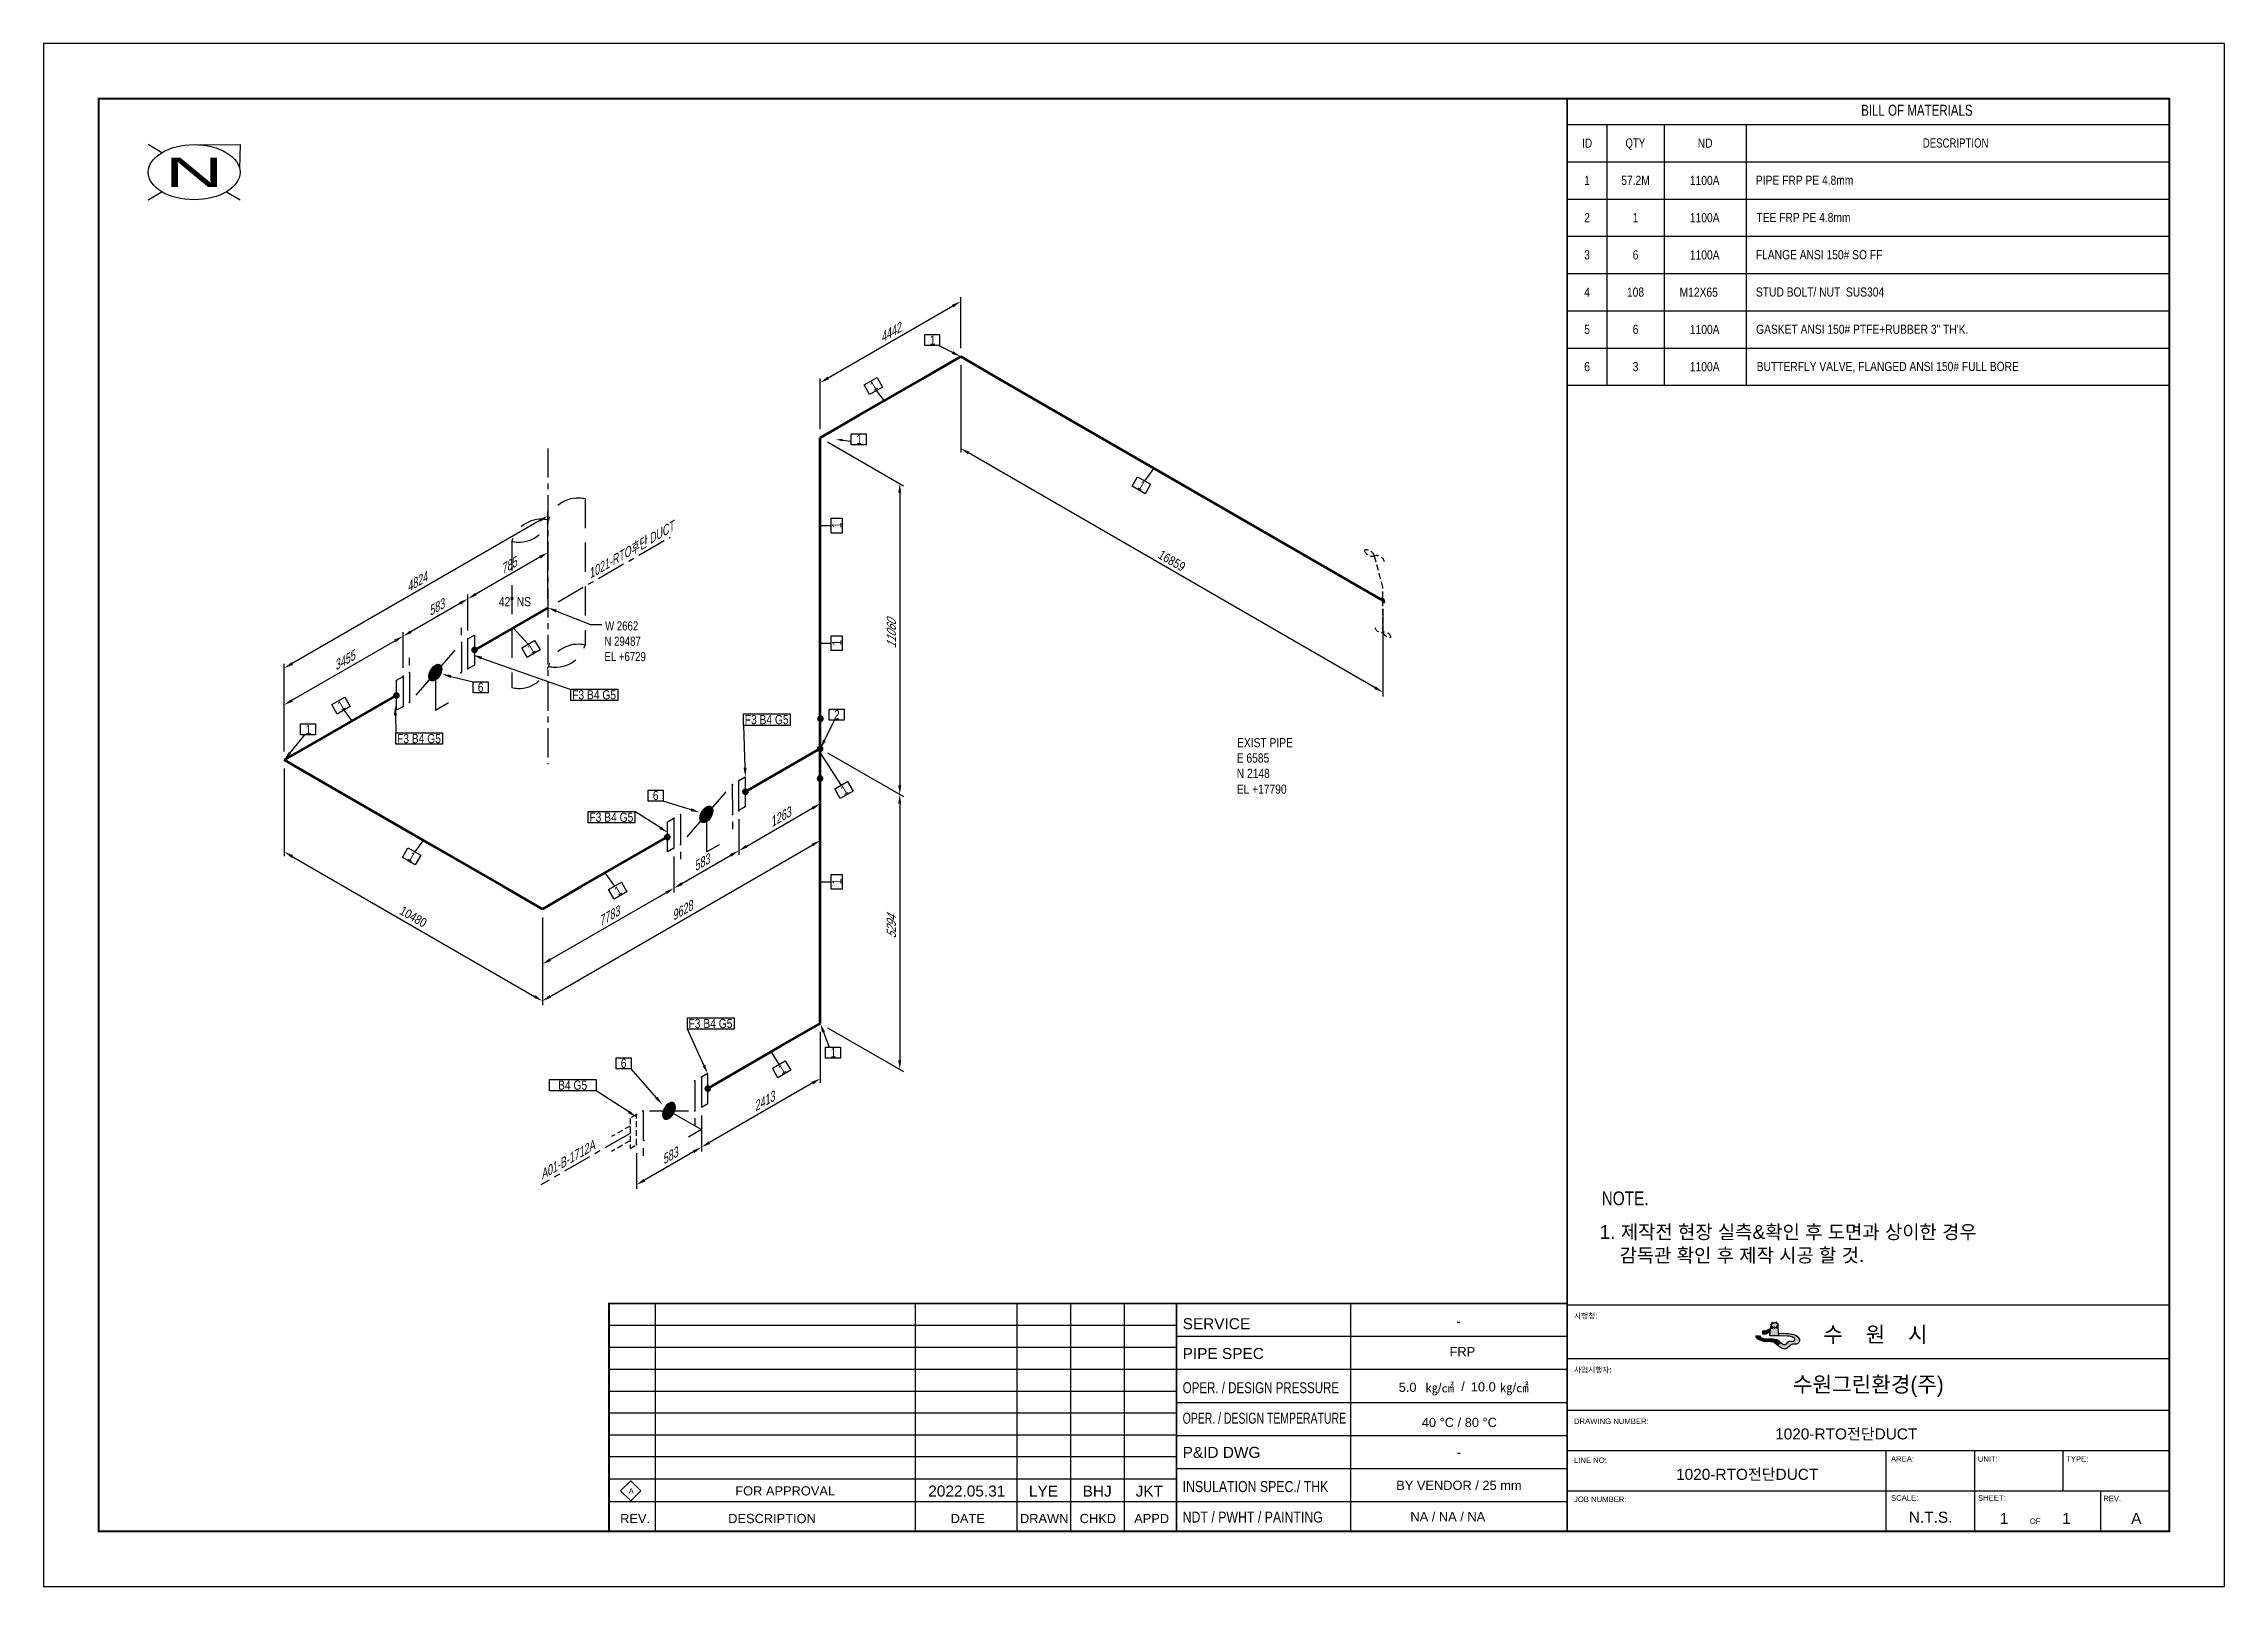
# Model space of a CAD drawing. Header units: millimetres. Extents: x 0 to 594, y 0 to 420.
import ezdxf
from ezdxf import colors
from ezdxf.entities.mleader import LeaderData, LeaderLine
from ezdxf.enums import TextEntityAlignment as Align
from ezdxf.math import Vec2, Vec3

# ---------------------------------------------------------------- set-up
doc = ezdxf.new("R2010")
doc.units = ezdxf.units.MM
doc.header["$LTSCALE"] = 0.25
doc.linetypes.add('CENTER', pattern=[50.8, 31.75, -6.35, 6.35, -6.35])
doc.linetypes.add('DASHED2', pattern=[9.525, 6.35, -3.175])
for name, color, linetype in [('7', 5, 'Continuous'), ('TITLE', 7, 'Continuous'), ('기기', 6, 'Continuous'), ('밸브', 4, 'Continuous'), ('연속', 7, 'DASHED2'), ('열 추적 선', 7, 'CENTER'), ('용접', 1, 'Continuous'), ('주석', 7, 'Continuous'), ('지시선', 1, 'Continuous'), ('치수', 1, 'Continuous'), ('테이블', 7, 'Continuous')]:
    doc.layers.add(name, color=color, linetype=linetype)
doc.layers.add('파이프', color=3, linetype='Continuous', lineweight=70)
doc.styles.add('AdskIsoAnnotation', font='arial.ttf', dxfattribs={"width": 0.8, "height": 1})
doc.styles.add('AdskIsoMetric', font='arial.ttf', dxfattribs={"width": 0.8, "height": 2.5})
doc.styles.add('AdskIsoMetric-30', font='arial.ttf', dxfattribs={"width": 0.8, "height": 2.5})
doc.styles.add('AdskIsoMetric30', font='arial.ttf', dxfattribs={"width": 0.8, "oblique": 30, "height": 2.5})
doc.styles.add('FF1', font='arial.ttf')
doc.styles.add('MtXpl_', font='')
doc.styles.add('RomanS', font='arial.ttf')
doc.styles.get("Standard").update_dxf_attribs({"font": 'arial.ttf'})
doc.styles.add('굴림', font='')
doc.styles.get('MtXpl_').set_extended_font_data('Gulim')
doc.styles.get('굴림').set_extended_font_data('Gulim')
doc.dimstyles.new('AdskIsoMetric', dxfattribs={"dimtxt": 2.5, "dimasz": 2.5, "dimexe": 1, "dimexo": 2, "dimgap": 0.8, "dimtad": 1, "dimdec": 0, "dimrnd": 1, "dimzin": 0, "dimdsep": 46, "dimtxsty": 'AdskIsoMetric', "dimcen": 0, "dimclrt": 7, "dimadec": 0, "dimazin": 0, "dimtfac": 1, "dimtdec": 0, "dimtmove": 1, "dimatfit": 3, "dimfxl": 0, "dimfrac": 2, "dimtolj": 1, "dimtzin": 0, "dimarcsym": 0})

msp = doc.modelspace()

# ---------------------------------------------------------------- texts
at = {"color": 0, "linetype": 'ByBlock', "lineweight": 40, "width": 2}
msp.add_text('N', height=8, dxfattribs=at).set_placement((41, 385), align=Align.MIDDLE_CENTER)
at = {"color": 7, "linetype": 'ByBlock', "lineweight": -2, "style": 'RomanS'}
for s, height, p in [('SERVICE', 3, (310.25, 70.006)), ('시행청:', 1.5, (416.8367, 72.8857)), ('PIPE SPEC', 3, (310.25, 61.8976)), ('사업시행자:', 1.5, (416.8367, 58.1958)), ('DRAWING NUMBER:', 1.5, (416.8367, 44.1958)), ('P&ID DWG ', 3, (310.25, 34.9726)), ('LINE NO:', 1.5, (416.8367, 33.5792)), ('AREA:', 1.5, (503.1903, 33.9438)), ('UNIT:', 1.5, (526.8116, 33.9438)), ('TYPE:', 1.5, (550.8911, 33.9438)), ('JOB NUMBER:', 1.5, (416.8367, 22.9625)), ('SCALE:', 1.5, (503.1903, 23.3271)), ('SHEET:', 1.5, (526.8904, 23.3271)), ('REV.', 1.5, (560.9975, 23.16)), ('OF', 1.5, (541, 17))]:
    msp.add_text(s, height=height, dxfattribs=at).set_placement(p)
at = {"color": 7, "style": 'AdskIsoMetric'}
for s, p in [('-', (384.8511, 70.9098)), ('FRP', (382.9468, 62.646)), ('5.0', (369.103, 52.9462)), ('㎏/㎠', (376.3782, 52.8069)), ('/', (386.1261, 53.2022)), ('10.0', (388.7325, 53.0638)), ('㎏/㎠', (396.6965, 52.8657)), ('40 %%DC / 80 %%DC', (375.399, 43.3833)), ('NA / NA / NA', (372.2839, 17.7298))]:
    msp.add_text(s, height=2.5, dxfattribs=at).set_placement(p)
at = {"style": '굴림'}
msp.add_text('수    원    시', height=4.255987, dxfattribs=at).set_placement((484.7572, 66.4683))
at = {"color": 7, "linetype": 'ByBlock', "lineweight": -2, "style": 'RomanS'}
for s, width, p in [('OPER. / DESIGN PRESSURE', 0.75, (310.25, 52.5893)), ('OPER. / DESIGN TEMPERATURE', 0.68, (310.25, 44.281)), ('INSULATION SPEC./ THK', 0.8, (310.25, 25.6643)), ('NDT / PWHT / PAINTING', 0.8, (310.25, 17.356))]:
    msp.add_text(s, height=3, dxfattribs=dict(at, width=width)).set_placement(p)
at = {"style": '굴림'}
msp.add_text('수원그린환경(주)', height=4.25599, dxfattribs=at).set_placement((497, 55), align=Align.MIDDLE_CENTER)
at = {"color": 7, "style": 'AdskIsoMetric'}
for s, p in [('-', (385.5, 36.5)), ('FOR APPROVAL', (201.988, 26)), ('BY VENDOR / 25 mm', (385.5, 27.5))]:
    msp.add_text(s, height=2.5, dxfattribs=at).set_placement(p, align=Align.MIDDLE_CENTER)
at = {"color": 7, "linetype": 'ByBlock', "lineweight": -2, "style": 'RomanS'}
for s, p in [('REV.', (161.1158, 17.2245)), ('DESCRIPTION', (198.4012, 17.2245)), ('DATE', (251.7185, 17.2245)), ('DRAWN', (272.5302, 17.2245)), ('CHKD', (287.1697, 17.2245)), ('APPD', (301.8091, 17.2245))]:
    msp.add_text(s, height=2.5, dxfattribs=at).set_placement(p, align=Align.CENTER)
at = {"color": 7, "linetype": 'ByBlock', "lineweight": -2}
msp.add_text('N.T.S.', height=3, dxfattribs=at).set_placement((514, 17.3202), align=Align.CENTER)
at = {"color": 7}
for tag, p in [('1020-RTO전단DUCT', (491, 40)), ('1020-RTO전단DUCT', (464.0239, 29)), ('2022.05.31', (251.4515, 24.4518)), ('LYE', (272.32, 24.4243)), ('BHJ', (286.9594, 24.4243)), ('JKT', (301.1751, 24.4243)), ('1', (534, 17)), ('1', (551, 17)), ('A', (570, 17))]:
    msp.add_attdef(tag, text='', height=3, dxfattribs=at).set_placement(p, align=Align.CENTER)
at = {"layer": 'TITLE', "color": 7, "linetype": 'Continuous', "style": 'FF1'}
msp.add_text('A', height=1.4952, dxfattribs=at).set_placement((159.3541, 25.2225))
at = {"layer": '기기', "style": 'AdskIsoMetric30', "oblique": 30, "width": 0.8}
for s, p in [('1021-RTO후단 DUCT', (148.8834, 274.3015)), ('A01-B-1712A', (135.7844, 110.6977))]:
    msp.add_text(s, height=2.5, rotation=30, dxfattribs=at).set_placement(p)
at = {"layer": '주석', "width": 0.8}
for s, height, style, p in [('W 2662', 2.5, 'MtXpl_', (152.94, 260.235)), ('N 29487', 2.5, 'MtXpl_', (152.7613, 256.0581)), ('EL +6729', 2.5, 'MtXpl_', (152.7531, 251.8812)), ('E 6585', 2.5, 'AdskIsoAnnotation', (324.9775, 224.26)), ('EXIST PIPE', 2.5, 'AdskIsoAnnotation', (325.0757, 228.4369)), ('N 2148', 2.5, 'AdskIsoAnnotation', (324.9857, 220.0831)), ('EL +17790', 2.5, 'AdskIsoAnnotation', (324.9775, 215.7932)), ('NOTE.', 3.75, 'AdskIsoAnnotation', (424.3734, 103.7723))]:
    msp.add_text(s, height=height, dxfattribs=dict(at, style=style)).set_placement(p)
at = {"layer": '주석', "style": 'AdskIsoAnnotation'}
for s, p in [('1. 제작전 현장 실측&확인 후 도면과 상이한 경우 ', (423.7796, 94.6083)), ('   감독관 확인 후 제작 시공 할 것.', (424.9028, 88.2681))]:
    msp.add_text(s, height=3.75, dxfattribs=at).set_placement(p)
at = {"layer": '주석', "insert": (124, 266.7924), "char_height": 2.5, "attachment_point": 7, "style": 'AdskIsoAnnotation'}
msp.add_mtext('{\\Q0;42" NS}', dxfattribs=at)
at = {"layer": '테이블', "width": 0.8}
for s, height, style, p in [('BILL OF MATERIALS', 3, 'MtXpl_', (495.0631, 400.3642)), ('QTY', 2.5, 'MtXpl_', (430.8626, 391.6891)), ('DESCRIPTION', 2.5, 'MtXpl_', (511.8533, 391.6924)), ('1100A', 2.5, 'AdskIsoMetric', (448.4091, 381.5128)), ('PIPE FRP PE 4.8mm ', 2.5, 'AdskIsoMetric', (466.3916, 381.5674)), ('1100A', 2.5, 'AdskIsoMetric', (448.4091, 371.3699)), ('TEE FRP PE 4.8mm', 2.5, 'AdskIsoMetric', (466.5416, 371.4245)), ('1100A', 2.5, 'AdskIsoMetric', (448.4091, 361.2271)), ('FLANGE ANSI 150# SO FF ', 2.5, 'AdskIsoMetric', (466.3779, 361.2817)), ('M12X65', 2.5, 'AdskIsoMetric', (445.6228, 351.0893)), ('STUD BOLT/ NUT  SUS304', 2.5, 'AdskIsoMetric', (466.4025, 351.138)), ('1100A', 2.5, 'AdskIsoMetric', (448.4091, 340.9414)), ('GASKET ANSI 150# PTFE+RUBBER 3" TH\'K.', 2.5, 'AdskIsoMetric', (466.4584, 340.996)), ('1100A', 2.5, 'AdskIsoMetric', (448.4091, 330.7985))]:
    msp.add_text(s, height=height, dxfattribs=dict(at, style=style)).set_placement(p)
at = {"layer": '테이블', "char_height": 2.5, "style": 'AdskIsoMetric'}
for s, insert, width, attachment_point in [('ID', (420.41, 392.9108), 7.820039, 5), ('ND', (452.5737, 392.9108), 19.370384, 5), ('1', (420.41, 382.7679), 7.820039, 5), ('57.2M', (433.6043, 382.7679), 12.568491, 5), ('2', (420.41, 372.625), 7.820039, 5), ('1', (433.6043, 372.625), 12.568491, 5), ('3', (420.41, 362.4822), 7.820039, 5), ('6', (433.6043, 362.4822), 12.568491, 5), ('4', (420.41, 352.3393), 7.820039, 5), ('108', (433.6043, 352.3393), 12.568491, 5), ('5', (420.41, 342.1965), 7.820039, 5), ('6', (433.6043, 342.1965), 12.568491, 5), ('6', (420.41, 332.0536), 7.820039, 5), ('3', (433.6043, 332.0536), 12.568491, 5), ('BUTTERFLY VALVE, FLANGED ANSI 150# FULL BORE', (466.6071, 331.8772), 91.999936, 4)]:
    msp.add_mtext(s, dxfattribs=dict(at, insert=insert, width=width, attachment_point=attachment_point))

# ---------------------------------------------------------------- blocks, each defined once
blk = doc.blocks.new('개스킷-2-IsoLeft')
at = {"color": 0, "linetype": 'ByBlock', "lineweight": -2, "extrusion": (0, 0, -1)}
for p in [(0.133, 0.128), (0.221, 0.077), (-0.23, -0.071), (-0.133, -0.128)]:
    blk.add_point(p, dxfattribs=at)
blk = doc.blocks.new('버터플라이 밸브-2-IsoLeft')
blk.add_hatch(color=256).paths.add_polyline_path([(-0.088, 0.051), (-0.088, 0.051), (-0.087, 0.052), (-0.086, 0.052), (-0.086, 0.052), (-0.085, 0.052), (-0.085, 0.053), (-0.084, 0.053), (-0.083, 0.053), (-0.083, 0.053), (-0.082, 0.054), (-0.081, 0.054), (-0.081, 0.054), (-0.08, 0.055), (-0.079, 0.055), (-0.079, 0.055), (-0.078, 0.055), (-0.077, 0.056), (-0.077, 0.056), (-0.076, 0.056), (-0.075, 0.056), (-0.075, 0.057), (-0.074, 0.057), (-0.074, 0.057), (-0.073, 0.058), (-0.072, 0.058), (-0.072, 0.058), (-0.071, 0.058), (-0.07, 0.059), (-0.07, 0.059), (-0.069, 0.059), (-0.068, 0.059), (-0.068, 0.06), (-0.067, 0.06), (-0.066, 0.06), (-0.066, 0.061), (-0.065, 0.061), (-0.064, 0.061), (-0.064, 0.061), (-0.063, 0.062), (-0.063, 0.062), (-0.062, 0.062), (-0.061, 0.062), (-0.061, 0.063), (-0.06, 0.063), (-0.059, 0.063), (-0.059, 0.063), (-0.058, 0.064), (-0.057, 0.064), (-0.057, 0.064), (-0.057, 0.064), (-0.056, 0.064), (-0.055, 0.065), (-0.054, 0.065), (-0.054, 0.065), (-0.053, 0.065), (-0.052, 0.065), (-0.051, 0.065), (-0.051, 0.065), (-0.05, 0.066), (-0.049, 0.066), (-0.048, 0.066), (-0.048, 0.066), (-0.047, 0.066), (-0.046, 0.066), (-0.045, 0.066), (-0.045, 0.067), (-0.044, 0.067), (-0.043, 0.067), (-0.042, 0.067), (-0.042, 0.067), (-0.041, 0.067), (-0.04, 0.067), (-0.039, 0.068), (-0.039, 0.068), (-0.038, 0.068), (-0.037, 0.068), (-0.036, 0.068), (-0.035, 0.068), (-0.035, 0.068), (-0.034, 0.069), (-0.033, 0.069), (-0.032, 0.069), (-0.032, 0.069), (-0.031, 0.069), (-0.03, 0.069), (-0.029, 0.069), (-0.029, 0.07), (-0.028, 0.07), (-0.027, 0.07), (-0.026, 0.07), (-0.026, 0.07), (-0.025, 0.07), (-0.024, 0.07), (-0.023, 0.071), (-0.023, 0.071), (-0.022, 0.071), (-0.021, 0.071), (-0.02, 0.071), (-0.02, 0.071), (-0.02, 0.071), (-0.019, 0.071), (-0.018, 0.071), (-0.017, 0.071), (-0.016, 0.071), (-0.016, 0.071), (-0.015, 0.071), (-0.014, 0.071), (-0.013, 0.071), (-0.012, 0.071), (-0.012, 0.071), (-0.011, 0.071), (-0.01, 0.071), (-0.009, 0.071), (-0.008, 0.071), (-0.008, 0.071), (-0.007, 0.071), (-0.006, 0.071), (-0.005, 0.071), (-0.004, 0.071), (-0.004, 0.071), (-0.003, 0.071), (-0.002, 0.071), (-0.001, 0.071), (0, 0.071), (0, 0.071), (0.001, 0.071), (0.002, 0.071), (0.003, 0.071), (0.004, 0.071), (0.004, 0.071), (0.005, 0.071), (0.006, 0.071), (0.007, 0.071), (0.008, 0.071), (0.008, 0.071), (0.009, 0.071), (0.01, 0.071), (0.011, 0.071), (0.012, 0.071), (0.012, 0.071), (0.013, 0.071), (0.014, 0.071), (0.015, 0.071), (0.016, 0.071), (0.016, 0.071), (0.017, 0.071), (0.018, 0.071), (0.019, 0.071), (0.02, 0.071), (0.02, 0.071), (0.02, 0.071), (0.021, 0.071), (0.022, 0.071), (0.023, 0.071), (0.023, 0.071), (0.024, 0.07), (0.025, 0.07), (0.026, 0.07), (0.026, 0.07), (0.027, 0.07), (0.028, 0.07), (0.029, 0.07), (0.029, 0.069), (0.03, 0.069), (0.031, 0.069), (0.032, 0.069), (0.032, 0.069), (0.033, 0.069), (0.034, 0.069), (0.035, 0.068), (0.035, 0.068), (0.036, 0.068), (0.037, 0.068), (0.038, 0.068), (0.039, 0.068), (0.039, 0.068), (0.04, 0.067), (0.041, 0.067), (0.042, 0.067), (0.042, 0.067), (0.043, 0.067), (0.044, 0.067), (0.045, 0.067), (0.045, 0.066), (0.046, 0.066), (0.047, 0.066), (0.048, 0.066), (0.048, 0.066), (0.049, 0.066), (0.05, 0.066), (0.051, 0.065), (0.051, 0.065), (0.052, 0.065), (0.053, 0.065), (0.054, 0.065), (0.054, 0.065), (0.055, 0.065), (0.056, 0.064), (0.057, 0.064), (0.057, 0.064), (0.057, 0.064), (0.058, 0.064), (0.059, 0.063), (0.059, 0.063), (0.06, 0.063), (0.061, 0.063), (0.061, 0.062), (0.062, 0.062), (0.063, 0.062), (0.063, 0.062), (0.064, 0.061), (0.064, 0.061), (0.065, 0.061), (0.066, 0.061), (0.066, 0.06), (0.067, 0.06), (0.068, 0.06), (0.068, 0.059), (0.069, 0.059), (0.07, 0.059), (0.07, 0.059), (0.071, 0.058), (0.072, 0.058), (0.072, 0.058), (0.073, 0.058), (0.074, 0.057), (0.074, 0.057), (0.075, 0.057), (0.075, 0.056), (0.076, 0.056), (0.077, 0.056), (0.077, 0.056), (0.078, 0.055), (0.079, 0.055), (0.079, 0.055), (0.08, 0.055), (0.081, 0.054), (0.081, 0.054), (0.082, 0.054), (0.083, 0.053), (0.083, 0.053), (0.084, 0.053), (0.085, 0.053), (0.085, 0.052), (0.086, 0.052), (0.086, 0.052), (0.087, 0.052), (0.088, 0.051), (0.088, 0.051), (0.088, 0.051), (0.089, 0.051), (0.089, 0.05), (0.09, 0.05), (0.09, 0.05), (0.091, 0.049), (0.091, 0.049), (0.092, 0.048), (0.092, 0.048), (0.093, 0.048), (0.093, 0.047), (0.094, 0.047), (0.094, 0.047), (0.094, 0.046), (0.095, 0.046), (0.095, 0.045), (0.096, 0.045), (0.096, 0.045), (0.097, 0.044), (0.097, 0.044), (0.098, 0.044), (0.098, 0.043), (0.099, 0.043), (0.099, 0.042), (0.1, 0.042), (0.1, 0.042), (0.101, 0.041), (0.101, 0.041), (0.102, 0.041), (0.102, 0.04), (0.102, 0.04), (0.103, 0.039), (0.103, 0.039), (0.104, 0.039), (0.104, 0.038), (0.105, 0.038), (0.105, 0.038), (0.106, 0.037), (0.106, 0.037), (0.107, 0.036), (0.107, 0.036), (0.108, 0.036), (0.108, 0.035), (0.109, 0.035), (0.109, 0.035), (0.109, 0.034), (0.11, 0.034), (0.11, 0.034), (0.111, 0.033), (0.111, 0.033), (0.111, 0.033), (0.112, 0.032), (0.112, 0.032), (0.112, 0.031), (0.112, 0.031), (0.113, 0.031), (0.113, 0.03), (0.113, 0.03), (0.113, 0.029), (0.114, 0.029), (0.114, 0.028), (0.114, 0.028), (0.114, 0.028), (0.115, 0.027), (0.115, 0.027), (0.115, 0.026), (0.115, 0.026), (0.116, 0.025), (0.116, 0.025), (0.116, 0.024), (0.116, 0.024), (0.117, 0.024), (0.117, 0.023), (0.117, 0.023), (0.117, 0.022), (0.118, 0.022), (0.118, 0.021), (0.118, 0.021), (0.118, 0.02), (0.119, 0.02), (0.119, 0.02), (0.119, 0.019), (0.119, 0.019), (0.12, 0.018), (0.12, 0.018), (0.12, 0.017), (0.12, 0.017), (0.121, 0.017), (0.121, 0.016), (0.121, 0.016), (0.121, 0.015), (0.121, 0.015), (0.122, 0.014), (0.122, 0.014), (0.122, 0.013), (0.122, 0.013), (0.123, 0.013), (0.123, 0.012), (0.123, 0.012), (0.123, 0.011), (0.123, 0.011), (0.123, 0.011), (0.123, 0.01), (0.123, 0.01), (0.123, 0.009), (0.123, 0.009), (0.123, 0.009), (0.123, 0.008), (0.123, 0.008), (0.123, 0.007), (0.123, 0.007), (0.123, 0.006), (0.123, 0.006), (0.123, 0.005), (0.123, 0.005), (0.123, 0.004), (0.123, 0.004), (0.123, 0.003), (0.123, 0.003), (0.123, 0.003), (0.123, 0.002), (0.123, 0.002), (0.123, 0.001), (0.123, 0.001), (0.123, 0), (0.123, 0), (0.123, -0.001), (0.123, -0.001), (0.123, -0.002), (0.123, -0.002), (0.123, -0.003), (0.123, -0.003), (0.123, -0.003), (0.123, -0.004), (0.123, -0.004), (0.123, -0.005), (0.123, -0.005), (0.123, -0.006), (0.123, -0.006), (0.123, -0.007), (0.123, -0.007), (0.123, -0.008), (0.123, -0.008), (0.123, -0.009), (0.123, -0.009), (0.123, -0.009), (0.123, -0.01), (0.123, -0.01), (0.123, -0.011), (0.123, -0.011), (0.123, -0.011), (0.123, -0.012), (0.123, -0.012), (0.123, -0.013), (0.122, -0.013), (0.122, -0.013), (0.122, -0.014), (0.122, -0.014), (0.121, -0.015), (0.121, -0.015), (0.121, -0.016), (0.121, -0.016), (0.121, -0.017), (0.12, -0.017), (0.12, -0.017), (0.12, -0.018), (0.12, -0.018), (0.119, -0.019), (0.119, -0.019), (0.119, -0.02), (0.119, -0.02), (0.118, -0.02), (0.118, -0.021), (0.118, -0.021), (0.118, -0.022), (0.117, -0.022), (0.117, -0.023), (0.117, -0.023), (0.117, -0.024), (0.116, -0.024), (0.116, -0.024), (0.116, -0.025), (0.116, -0.025), (0.115, -0.026), (0.115, -0.026), (0.115, -0.027), (0.115, -0.027), (0.114, -0.028), (0.114, -0.028), (0.114, -0.028), (0.114, -0.029), (0.113, -0.029), (0.113, -0.03), (0.113, -0.03), (0.113, -0.031), (0.112, -0.031), (0.112, -0.031), (0.112, -0.032), (0.112, -0.032), (0.111, -0.033), (0.111, -0.033), (0.111, -0.033), (0.11, -0.034), (0.11, -0.034), (0.109, -0.034), (0.109, -0.035), (0.109, -0.035), (0.108, -0.035), (0.108, -0.036), (0.107, -0.036), (0.107, -0.036), (0.106, -0.037), (0.106, -0.037), (0.105, -0.038), (0.105, -0.038), (0.104, -0.038), (0.104, -0.039), (0.103, -0.039), (0.103, -0.039), (0.102, -0.04), (0.102, -0.04), (0.102, -0.041), (0.101, -0.041), (0.101, -0.041), (0.1, -0.042), (0.1, -0.042), (0.099, -0.042), (0.099, -0.043), (0.098, -0.043), (0.098, -0.044), (0.097, -0.044), (0.097, -0.044), (0.096, -0.045), (0.096, -0.045), (0.095, -0.045), (0.095, -0.046), (0.094, -0.046), (0.094, -0.047), (0.094, -0.047), (0.093, -0.047), (0.093, -0.048), (0.092, -0.048), (0.092, -0.048), (0.091, -0.049), (0.091, -0.049), (0.09, -0.05), (0.09, -0.05), (0.089, -0.05), (0.089, -0.051), (0.088, -0.051), (0.088, -0.051), (0.088, -0.051), (0.087, -0.052), (0.086, -0.052), (0.086, -0.052), (0.085, -0.052), (0.085, -0.053), (0.084, -0.053), (0.083, -0.053), (0.083, -0.053), (0.082, -0.054), (0.081, -0.054), (0.081, -0.054), (0.08, -0.055), (0.079, -0.055), (0.079, -0.055), (0.078, -0.055), (0.077, -0.056), (0.077, -0.056), (0.076, -0.056), (0.075, -0.056), (0.075, -0.057), (0.074, -0.057), (0.074, -0.057), (0.073, -0.058), (0.072, -0.058), (0.072, -0.058), (0.071, -0.058), (0.07, -0.059), (0.07, -0.059), (0.069, -0.059), (0.068, -0.059), (0.068, -0.06), (0.067, -0.06), (0.066, -0.06), (0.066, -0.061), (0.065, -0.061), (0.064, -0.061), (0.064, -0.061), (0.063, -0.062), (0.063, -0.062), (0.062, -0.062), (0.061, -0.062), (0.061, -0.063), (0.06, -0.063), (0.059, -0.063), (0.059, -0.063), (0.058, -0.064), (0.057, -0.064), (0.057, -0.064), (0.057, -0.064), (0.056, -0.064), (0.055, -0.065), (0.054, -0.065), (0.054, -0.065), (0.053, -0.065), (0.052, -0.065), (0.051, -0.065), (0.051, -0.065), (0.05, -0.066), (0.049, -0.066), (0.048, -0.066), (0.048, -0.066), (0.047, -0.066), (0.046, -0.066), (0.045, -0.066), (0.045, -0.067), (0.044, -0.067), (0.043, -0.067), (0.042, -0.067), (0.042, -0.067), (0.041, -0.067), (0.04, -0.067), (0.039, -0.068), (0.039, -0.068), (0.038, -0.068), (0.037, -0.068), (0.036, -0.068), (0.035, -0.068), (0.035, -0.068), (0.034, -0.069), (0.033, -0.069), (0.032, -0.069), (0.032, -0.069), (0.031, -0.069), (0.03, -0.069), (0.029, -0.069), (0.029, -0.07), (0.028, -0.07), (0.027, -0.07), (0.026, -0.07), (0.026, -0.07), (0.025, -0.07), (0.024, -0.07), (0.023, -0.071), (0.023, -0.071), (0.022, -0.071), (0.021, -0.071), (0.02, -0.071), (0.02, -0.071), (0.02, -0.071), (0.019, -0.071), (0.018, -0.071), (0.017, -0.071), (0.016, -0.071), (0.016, -0.071), (0.015, -0.071), (0.014, -0.071), (0.013, -0.071), (0.012, -0.071), (0.012, -0.071), (0.011, -0.071), (0.01, -0.071), (0.009, -0.071), (0.008, -0.071), (0.008, -0.071), (0.007, -0.071), (0.006, -0.071), (0.005, -0.071), (0.004, -0.071), (0.004, -0.071), (0.003, -0.071), (0.002, -0.071), (0.001, -0.071), (0, -0.071), (0, -0.071), (-0.001, -0.071), (-0.002, -0.071), (-0.003, -0.071), (-0.004, -0.071), (-0.004, -0.071), (-0.005, -0.071), (-0.006, -0.071), (-0.007, -0.071), (-0.008, -0.071), (-0.008, -0.071), (-0.009, -0.071), (-0.01, -0.071), (-0.011, -0.071), (-0.012, -0.071), (-0.012, -0.071), (-0.013, -0.071), (-0.014, -0.071), (-0.015, -0.071), (-0.016, -0.071), (-0.016, -0.071), (-0.017, -0.071), (-0.018, -0.071), (-0.019, -0.071), (-0.02, -0.071), (-0.02, -0.071), (-0.02, -0.071), (-0.021, -0.071), (-0.022, -0.071), (-0.023, -0.071), (-0.023, -0.071), (-0.024, -0.07), (-0.025, -0.07), (-0.026, -0.07), (-0.026, -0.07), (-0.027, -0.07), (-0.028, -0.07), (-0.029, -0.07), (-0.029, -0.069), (-0.03, -0.069), (-0.031, -0.069), (-0.032, -0.069), (-0.032, -0.069), (-0.033, -0.069), (-0.034, -0.069), (-0.035, -0.068), (-0.035, -0.068), (-0.036, -0.068), (-0.037, -0.068), (-0.038, -0.068), (-0.039, -0.068), (-0.039, -0.068), (-0.04, -0.067), (-0.041, -0.067), (-0.042, -0.067), (-0.042, -0.067), (-0.043, -0.067), (-0.044, -0.067), (-0.045, -0.067), (-0.045, -0.066), (-0.046, -0.066), (-0.047, -0.066), (-0.048, -0.066), (-0.048, -0.066), (-0.049, -0.066), (-0.05, -0.066), (-0.051, -0.065), (-0.051, -0.065), (-0.052, -0.065), (-0.053, -0.065), (-0.054, -0.065), (-0.054, -0.065), (-0.055, -0.065), (-0.056, -0.064), (-0.057, -0.064), (-0.057, -0.064), (-0.057, -0.064), (-0.058, -0.064), (-0.059, -0.063), (-0.059, -0.063), (-0.06, -0.063), (-0.061, -0.063), (-0.061, -0.062), (-0.062, -0.062), (-0.063, -0.062), (-0.063, -0.062), (-0.064, -0.061), (-0.064, -0.061), (-0.065, -0.061), (-0.066, -0.061), (-0.066, -0.06), (-0.067, -0.06), (-0.068, -0.06), (-0.068, -0.059), (-0.069, -0.059), (-0.07, -0.059), (-0.07, -0.059), (-0.071, -0.058), (-0.072, -0.058), (-0.072, -0.058), (-0.073, -0.058), (-0.074, -0.057), (-0.074, -0.057), (-0.075, -0.057), (-0.075, -0.056), (-0.076, -0.056), (-0.077, -0.056), (-0.077, -0.056), (-0.078, -0.055), (-0.079, -0.055), (-0.079, -0.055), (-0.08, -0.055), (-0.081, -0.054), (-0.081, -0.054), (-0.082, -0.054), (-0.083, -0.053), (-0.083, -0.053), (-0.084, -0.053), (-0.085, -0.053), (-0.085, -0.052), (-0.086, -0.052), (-0.086, -0.052), (-0.087, -0.052), (-0.088, -0.051), (-0.088, -0.051), (-0.088, -0.051), (-0.089, -0.051), (-0.089, -0.05), (-0.09, -0.05), (-0.09, -0.05), (-0.091, -0.049), (-0.091, -0.049), (-0.092, -0.048), (-0.092, -0.048), (-0.093, -0.048), (-0.093, -0.047), (-0.094, -0.047), (-0.094, -0.047), (-0.094, -0.046), (-0.095, -0.046), (-0.095, -0.045), (-0.096, -0.045), (-0.096, -0.045), (-0.097, -0.044), (-0.097, -0.044), (-0.098, -0.044), (-0.098, -0.043), (-0.099, -0.043), (-0.099, -0.042), (-0.1, -0.042), (-0.1, -0.042), (-0.101, -0.041), (-0.101, -0.041), (-0.102, -0.041), (-0.102, -0.04), (-0.102, -0.04), (-0.103, -0.039), (-0.103, -0.039), (-0.104, -0.039), (-0.104, -0.038), (-0.105, -0.038), (-0.105, -0.038), (-0.106, -0.037), (-0.106, -0.037), (-0.107, -0.036), (-0.107, -0.036), (-0.108, -0.036), (-0.108, -0.035), (-0.109, -0.035), (-0.109, -0.035), (-0.109, -0.034), (-0.11, -0.034), (-0.11, -0.034), (-0.111, -0.033), (-0.111, -0.033), (-0.111, -0.033), (-0.112, -0.032), (-0.112, -0.032), (-0.112, -0.031), (-0.112, -0.031), (-0.113, -0.031), (-0.113, -0.03), (-0.113, -0.03), (-0.113, -0.029), (-0.114, -0.029), (-0.114, -0.028), (-0.114, -0.028), (-0.114, -0.028), (-0.115, -0.027), (-0.115, -0.027), (-0.115, -0.026), (-0.115, -0.026), (-0.116, -0.025), (-0.116, -0.025), (-0.116, -0.024), (-0.116, -0.024), (-0.117, -0.024), (-0.117, -0.023), (-0.117, -0.023), (-0.117, -0.022), (-0.118, -0.022), (-0.118, -0.021), (-0.118, -0.021), (-0.118, -0.02), (-0.119, -0.02), (-0.119, -0.02), (-0.119, -0.019), (-0.119, -0.019), (-0.12, -0.018), (-0.12, -0.018), (-0.12, -0.017), (-0.12, -0.017), (-0.121, -0.017), (-0.121, -0.016), (-0.121, -0.016), (-0.121, -0.015), (-0.121, -0.015), (-0.122, -0.014), (-0.122, -0.014), (-0.122, -0.013), (-0.122, -0.013), (-0.123, -0.013), (-0.123, -0.012), (-0.123, -0.012), (-0.123, -0.011), (-0.123, -0.011), (-0.123, -0.011), (-0.123, -0.01), (-0.123, -0.01), (-0.123, -0.009), (-0.123, -0.009), (-0.123, -0.009), (-0.123, -0.008), (-0.123, -0.008), (-0.123, -0.007), (-0.123, -0.007), (-0.123, -0.006), (-0.123, -0.006), (-0.123, -0.005), (-0.123, -0.005), (-0.123, -0.004), (-0.123, -0.004), (-0.123, -0.003), (-0.123, -0.003), (-0.123, -0.003), (-0.123, -0.002), (-0.123, -0.002), (-0.123, -0.001), (-0.123, -0.001), (-0.123, 0), (-0.123, 0), (-0.123, 0.001), (-0.123, 0.001), (-0.123, 0.002), (-0.123, 0.002), (-0.123, 0.003), (-0.123, 0.003), (-0.123, 0.003), (-0.123, 0.004), (-0.123, 0.004), (-0.123, 0.005), (-0.123, 0.005), (-0.123, 0.006), (-0.123, 0.006), (-0.123, 0.007), (-0.123, 0.007), (-0.123, 0.008), (-0.123, 0.008), (-0.123, 0.009), (-0.123, 0.009), (-0.123, 0.009), (-0.123, 0.01), (-0.123, 0.01), (-0.123, 0.011), (-0.123, 0.011), (-0.123, 0.011), (-0.123, 0.012), (-0.123, 0.012), (-0.123, 0.013), (-0.122, 0.013), (-0.122, 0.013), (-0.122, 0.014), (-0.122, 0.014), (-0.121, 0.015), (-0.121, 0.015), (-0.121, 0.016), (-0.121, 0.016), (-0.121, 0.017), (-0.12, 0.017), (-0.12, 0.017), (-0.12, 0.018), (-0.12, 0.018), (-0.119, 0.019), (-0.119, 0.019), (-0.119, 0.02), (-0.119, 0.02), (-0.118, 0.02), (-0.118, 0.021), (-0.118, 0.021), (-0.118, 0.022), (-0.117, 0.022), (-0.117, 0.023), (-0.117, 0.023), (-0.117, 0.024), (-0.116, 0.024), (-0.116, 0.024), (-0.116, 0.025), (-0.116, 0.025), (-0.115, 0.026), (-0.115, 0.026), (-0.115, 0.027), (-0.115, 0.027), (-0.114, 0.028), (-0.114, 0.028), (-0.114, 0.028), (-0.114, 0.029), (-0.113, 0.029), (-0.113, 0.03), (-0.113, 0.03), (-0.113, 0.031), (-0.112, 0.031), (-0.112, 0.031), (-0.112, 0.032), (-0.112, 0.032), (-0.111, 0.033), (-0.111, 0.033), (-0.111, 0.033), (-0.11, 0.034), (-0.11, 0.034), (-0.109, 0.034), (-0.109, 0.035), (-0.109, 0.035), (-0.108, 0.035), (-0.108, 0.036), (-0.107, 0.036), (-0.107, 0.036), (-0.106, 0.037), (-0.106, 0.037), (-0.105, 0.038), (-0.105, 0.038), (-0.104, 0.038), (-0.104, 0.039), (-0.103, 0.039), (-0.103, 0.039), (-0.102, 0.04), (-0.102, 0.04), (-0.102, 0.041), (-0.101, 0.041), (-0.101, 0.041), (-0.1, 0.042), (-0.1, 0.042), (-0.099, 0.042), (-0.099, 0.043), (-0.098, 0.043), (-0.098, 0.044), (-0.097, 0.044), (-0.097, 0.044), (-0.096, 0.045), (-0.096, 0.045), (-0.095, 0.045), (-0.095, 0.046), (-0.094, 0.046), (-0.094, 0.047), (-0.094, 0.047), (-0.093, 0.047), (-0.093, 0.048), (-0.092, 0.048), (-0.092, 0.048), (-0.091, 0.049), (-0.091, 0.049), (-0.09, 0.05), (-0.09, 0.05), (-0.089, 0.05), (-0.089, 0.051)], flags=0)
at = {"color": 0, "linetype": 'ByBlock', "lineweight": -2, "extrusion": (0, -0.816497, -0.57735)}
for p, q in [((-0.177, 0.306), (-0.53, 0.102)), ((0.398, -0.077), (-0.398, 0.077)), ((-0.123, 0.011), (-0.111, 0.033)), ((-0.123, -0.011), (-0.123, 0.011)), ((-0.111, 0.033), (-0.088, 0.051)), ((-0.088, 0.051), (-0.057, 0.064)), ((-0.057, 0.064), (-0.02, 0.071)), ((-0.02, 0.071), (0.02, 0.071)), ((0.02, 0.071), (0.057, 0.064)), ((0.057, 0.064), (0.088, 0.051)), ((0.088, 0.051), (0.111, 0.033)), ((0.111, 0.033), (0.123, 0.011)), ((0.123, 0.011), (0.123, -0.011)), ((-0.111, -0.033), (-0.123, -0.011)), ((-0.088, -0.051), (-0.111, -0.033)), ((-0.057, -0.064), (-0.088, -0.051)), ((-0.02, -0.071), (-0.057, -0.064)), ((0.02, -0.071), (-0.02, -0.071)), ((0.057, -0.064), (0.02, -0.071)), ((0.088, -0.051), (0.057, -0.064)), ((0.111, -0.033), (0.088, -0.051)), ((0.123, -0.011), (0.111, -0.033)), ((0.53, -0.102), (0.177, -0.306))]:
    blk.add_line(p, q, dxfattribs=at)
blk = doc.blocks.new('Operator_Lever-1-IsoLeft')
at = {"color": 0, "linetype": 'ByBlock', "lineweight": -2, "extrusion": (0, 0.816497, 0.57735)}
for p, q in [((0, 0), (-0.442, -0.255)), ((-0.442, -0.255), (-0.265, -0.357))]:
    blk.add_line(p, q, dxfattribs=at)
blk = doc.blocks.new('개스킷-1-IsoLeft')
at = {"color": 0, "linetype": 'ByBlock', "lineweight": -2}
for p in [(0.124, 0.133), (0.221, 0.077), (-0.221, -0.077), (-0.133, -0.128)]:
    blk.add_point(p, dxfattribs=at)
blk = doc.blocks.new('버터플라이 밸브-1-IsoLeft')
blk.add_hatch(color=256).paths.add_polyline_path([(-0.088, 0.051), (-0.089, 0.051), (-0.089, 0.05), (-0.09, 0.05), (-0.09, 0.05), (-0.091, 0.049), (-0.091, 0.049), (-0.092, 0.048), (-0.092, 0.048), (-0.093, 0.048), (-0.093, 0.047), (-0.094, 0.047), (-0.094, 0.047), (-0.094, 0.046), (-0.095, 0.046), (-0.095, 0.045), (-0.096, 0.045), (-0.096, 0.045), (-0.097, 0.044), (-0.097, 0.044), (-0.098, 0.044), (-0.098, 0.043), (-0.099, 0.043), (-0.099, 0.042), (-0.1, 0.042), (-0.1, 0.042), (-0.101, 0.041), (-0.101, 0.041), (-0.102, 0.041), (-0.102, 0.04), (-0.102, 0.04), (-0.103, 0.039), (-0.103, 0.039), (-0.104, 0.039), (-0.104, 0.038), (-0.105, 0.038), (-0.105, 0.038), (-0.106, 0.037), (-0.106, 0.037), (-0.107, 0.036), (-0.107, 0.036), (-0.108, 0.036), (-0.108, 0.035), (-0.109, 0.035), (-0.109, 0.035), (-0.109, 0.034), (-0.11, 0.034), (-0.11, 0.034), (-0.111, 0.033), (-0.111, 0.033), (-0.111, 0.033), (-0.112, 0.032), (-0.112, 0.032), (-0.112, 0.031), (-0.112, 0.031), (-0.113, 0.031), (-0.113, 0.03), (-0.113, 0.03), (-0.113, 0.029), (-0.114, 0.029), (-0.114, 0.028), (-0.114, 0.028), (-0.114, 0.028), (-0.115, 0.027), (-0.115, 0.027), (-0.115, 0.026), (-0.115, 0.026), (-0.116, 0.025), (-0.116, 0.025), (-0.116, 0.024), (-0.116, 0.024), (-0.117, 0.024), (-0.117, 0.023), (-0.117, 0.023), (-0.117, 0.022), (-0.118, 0.022), (-0.118, 0.021), (-0.118, 0.021), (-0.118, 0.02), (-0.119, 0.02), (-0.119, 0.02), (-0.119, 0.019), (-0.119, 0.019), (-0.12, 0.018), (-0.12, 0.018), (-0.12, 0.017), (-0.12, 0.017), (-0.121, 0.017), (-0.121, 0.016), (-0.121, 0.016), (-0.121, 0.015), (-0.121, 0.015), (-0.122, 0.014), (-0.122, 0.014), (-0.122, 0.013), (-0.122, 0.013), (-0.123, 0.013), (-0.123, 0.012), (-0.123, 0.012), (-0.123, 0.011), (-0.123, 0.011), (-0.123, 0.011), (-0.123, 0.01), (-0.123, 0.01), (-0.123, 0.009), (-0.123, 0.009), (-0.123, 0.009), (-0.123, 0.008), (-0.123, 0.008), (-0.123, 0.007), (-0.123, 0.007), (-0.123, 0.006), (-0.123, 0.006), (-0.123, 0.005), (-0.123, 0.005), (-0.123, 0.004), (-0.123, 0.004), (-0.123, 0.003), (-0.123, 0.003), (-0.123, 0.003), (-0.123, 0.002), (-0.123, 0.002), (-0.123, 0.001), (-0.123, 0.001), (-0.123, 0), (-0.123, 0), (-0.123, -0.001), (-0.123, -0.001), (-0.123, -0.002), (-0.123, -0.002), (-0.123, -0.003), (-0.123, -0.003), (-0.123, -0.003), (-0.123, -0.004), (-0.123, -0.004), (-0.123, -0.005), (-0.123, -0.005), (-0.123, -0.006), (-0.123, -0.006), (-0.123, -0.007), (-0.123, -0.007), (-0.123, -0.008), (-0.123, -0.008), (-0.123, -0.009), (-0.123, -0.009), (-0.123, -0.009), (-0.123, -0.01), (-0.123, -0.01), (-0.123, -0.011), (-0.123, -0.011), (-0.123, -0.011), (-0.123, -0.012), (-0.123, -0.012), (-0.123, -0.013), (-0.122, -0.013), (-0.122, -0.013), (-0.122, -0.014), (-0.122, -0.014), (-0.121, -0.015), (-0.121, -0.015), (-0.121, -0.016), (-0.121, -0.016), (-0.121, -0.017), (-0.12, -0.017), (-0.12, -0.017), (-0.12, -0.018), (-0.12, -0.018), (-0.119, -0.019), (-0.119, -0.019), (-0.119, -0.02), (-0.119, -0.02), (-0.118, -0.02), (-0.118, -0.021), (-0.118, -0.021), (-0.118, -0.022), (-0.117, -0.022), (-0.117, -0.023), (-0.117, -0.023), (-0.117, -0.024), (-0.116, -0.024), (-0.116, -0.024), (-0.116, -0.025), (-0.116, -0.025), (-0.115, -0.026), (-0.115, -0.026), (-0.115, -0.027), (-0.115, -0.027), (-0.114, -0.028), (-0.114, -0.028), (-0.114, -0.028), (-0.114, -0.029), (-0.113, -0.029), (-0.113, -0.03), (-0.113, -0.03), (-0.113, -0.031), (-0.112, -0.031), (-0.112, -0.031), (-0.112, -0.032), (-0.112, -0.032), (-0.111, -0.033), (-0.111, -0.033), (-0.111, -0.033), (-0.11, -0.034), (-0.11, -0.034), (-0.109, -0.034), (-0.109, -0.035), (-0.109, -0.035), (-0.108, -0.035), (-0.108, -0.036), (-0.107, -0.036), (-0.107, -0.036), (-0.106, -0.037), (-0.106, -0.037), (-0.105, -0.038), (-0.105, -0.038), (-0.104, -0.038), (-0.104, -0.039), (-0.103, -0.039), (-0.103, -0.039), (-0.102, -0.04), (-0.102, -0.04), (-0.102, -0.041), (-0.101, -0.041), (-0.101, -0.041), (-0.1, -0.042), (-0.1, -0.042), (-0.099, -0.042), (-0.099, -0.043), (-0.098, -0.043), (-0.098, -0.044), (-0.097, -0.044), (-0.097, -0.044), (-0.096, -0.045), (-0.096, -0.045), (-0.095, -0.045), (-0.095, -0.046), (-0.094, -0.046), (-0.094, -0.047), (-0.094, -0.047), (-0.093, -0.047), (-0.093, -0.048), (-0.092, -0.048), (-0.092, -0.048), (-0.091, -0.049), (-0.091, -0.049), (-0.09, -0.05), (-0.09, -0.05), (-0.089, -0.05), (-0.089, -0.051), (-0.088, -0.051), (-0.088, -0.051), (-0.088, -0.051), (-0.087, -0.052), (-0.086, -0.052), (-0.086, -0.052), (-0.085, -0.052), (-0.085, -0.053), (-0.084, -0.053), (-0.083, -0.053), (-0.083, -0.053), (-0.082, -0.054), (-0.081, -0.054), (-0.081, -0.054), (-0.08, -0.055), (-0.079, -0.055), (-0.079, -0.055), (-0.078, -0.055), (-0.077, -0.056), (-0.077, -0.056), (-0.076, -0.056), (-0.075, -0.056), (-0.075, -0.057), (-0.074, -0.057), (-0.074, -0.057), (-0.073, -0.058), (-0.072, -0.058), (-0.072, -0.058), (-0.071, -0.058), (-0.07, -0.059), (-0.07, -0.059), (-0.069, -0.059), (-0.068, -0.059), (-0.068, -0.06), (-0.067, -0.06), (-0.066, -0.06), (-0.066, -0.061), (-0.065, -0.061), (-0.064, -0.061), (-0.064, -0.061), (-0.063, -0.062), (-0.063, -0.062), (-0.062, -0.062), (-0.061, -0.062), (-0.061, -0.063), (-0.06, -0.063), (-0.059, -0.063), (-0.059, -0.063), (-0.058, -0.064), (-0.057, -0.064), (-0.057, -0.064), (-0.057, -0.064), (-0.056, -0.064), (-0.055, -0.065), (-0.054, -0.065), (-0.054, -0.065), (-0.053, -0.065), (-0.052, -0.065), (-0.051, -0.065), (-0.051, -0.065), (-0.05, -0.066), (-0.049, -0.066), (-0.048, -0.066), (-0.048, -0.066), (-0.047, -0.066), (-0.046, -0.066), (-0.045, -0.066), (-0.045, -0.067), (-0.044, -0.067), (-0.043, -0.067), (-0.042, -0.067), (-0.042, -0.067), (-0.041, -0.067), (-0.04, -0.067), (-0.039, -0.068), (-0.039, -0.068), (-0.038, -0.068), (-0.037, -0.068), (-0.036, -0.068), (-0.035, -0.068), (-0.035, -0.068), (-0.034, -0.069), (-0.033, -0.069), (-0.032, -0.069), (-0.032, -0.069), (-0.031, -0.069), (-0.03, -0.069), (-0.029, -0.069), (-0.029, -0.07), (-0.028, -0.07), (-0.027, -0.07), (-0.026, -0.07), (-0.026, -0.07), (-0.025, -0.07), (-0.024, -0.07), (-0.023, -0.071), (-0.023, -0.071), (-0.022, -0.071), (-0.021, -0.071), (-0.02, -0.071), (-0.02, -0.071), (-0.02, -0.071), (-0.019, -0.071), (-0.018, -0.071), (-0.017, -0.071), (-0.016, -0.071), (-0.016, -0.071), (-0.015, -0.071), (-0.014, -0.071), (-0.013, -0.071), (-0.012, -0.071), (-0.012, -0.071), (-0.011, -0.071), (-0.01, -0.071), (-0.009, -0.071), (-0.008, -0.071), (-0.008, -0.071), (-0.007, -0.071), (-0.006, -0.071), (-0.005, -0.071), (-0.004, -0.071), (-0.004, -0.071), (-0.003, -0.071), (-0.002, -0.071), (-0.001, -0.071), (0, -0.071), (0, -0.071), (0.001, -0.071), (0.002, -0.071), (0.003, -0.071), (0.004, -0.071), (0.004, -0.071), (0.005, -0.071), (0.006, -0.071), (0.007, -0.071), (0.008, -0.071), (0.008, -0.071), (0.009, -0.071), (0.01, -0.071), (0.011, -0.071), (0.012, -0.071), (0.012, -0.071), (0.013, -0.071), (0.014, -0.071), (0.015, -0.071), (0.016, -0.071), (0.016, -0.071), (0.017, -0.071), (0.018, -0.071), (0.019, -0.071), (0.02, -0.071), (0.02, -0.071), (0.02, -0.071), (0.021, -0.071), (0.022, -0.071), (0.023, -0.071), (0.023, -0.071), (0.024, -0.07), (0.025, -0.07), (0.026, -0.07), (0.026, -0.07), (0.027, -0.07), (0.028, -0.07), (0.029, -0.07), (0.029, -0.069), (0.03, -0.069), (0.031, -0.069), (0.032, -0.069), (0.032, -0.069), (0.033, -0.069), (0.034, -0.069), (0.035, -0.068), (0.035, -0.068), (0.036, -0.068), (0.037, -0.068), (0.038, -0.068), (0.039, -0.068), (0.039, -0.068), (0.04, -0.067), (0.041, -0.067), (0.042, -0.067), (0.042, -0.067), (0.043, -0.067), (0.044, -0.067), (0.045, -0.067), (0.045, -0.066), (0.046, -0.066), (0.047, -0.066), (0.048, -0.066), (0.048, -0.066), (0.049, -0.066), (0.05, -0.066), (0.051, -0.065), (0.051, -0.065), (0.052, -0.065), (0.053, -0.065), (0.054, -0.065), (0.054, -0.065), (0.055, -0.065), (0.056, -0.064), (0.057, -0.064), (0.057, -0.064), (0.057, -0.064), (0.058, -0.064), (0.059, -0.063), (0.059, -0.063), (0.06, -0.063), (0.061, -0.063), (0.061, -0.062), (0.062, -0.062), (0.063, -0.062), (0.063, -0.062), (0.064, -0.061), (0.064, -0.061), (0.065, -0.061), (0.066, -0.061), (0.066, -0.06), (0.067, -0.06), (0.068, -0.06), (0.068, -0.059), (0.069, -0.059), (0.07, -0.059), (0.07, -0.059), (0.071, -0.058), (0.072, -0.058), (0.072, -0.058), (0.073, -0.058), (0.074, -0.057), (0.074, -0.057), (0.075, -0.057), (0.075, -0.056), (0.076, -0.056), (0.077, -0.056), (0.077, -0.056), (0.078, -0.055), (0.079, -0.055), (0.079, -0.055), (0.08, -0.055), (0.081, -0.054), (0.081, -0.054), (0.082, -0.054), (0.083, -0.053), (0.083, -0.053), (0.084, -0.053), (0.085, -0.053), (0.085, -0.052), (0.086, -0.052), (0.086, -0.052), (0.087, -0.052), (0.088, -0.051), (0.088, -0.051), (0.088, -0.051), (0.089, -0.051), (0.089, -0.05), (0.09, -0.05), (0.09, -0.05), (0.091, -0.049), (0.091, -0.049), (0.092, -0.048), (0.092, -0.048), (0.093, -0.048), (0.093, -0.047), (0.094, -0.047), (0.094, -0.047), (0.094, -0.046), (0.095, -0.046), (0.095, -0.045), (0.096, -0.045), (0.096, -0.045), (0.097, -0.044), (0.097, -0.044), (0.098, -0.044), (0.098, -0.043), (0.099, -0.043), (0.099, -0.042), (0.1, -0.042), (0.1, -0.042), (0.101, -0.041), (0.101, -0.041), (0.102, -0.041), (0.102, -0.04), (0.102, -0.04), (0.103, -0.039), (0.103, -0.039), (0.104, -0.039), (0.104, -0.038), (0.105, -0.038), (0.105, -0.038), (0.106, -0.037), (0.106, -0.037), (0.107, -0.036), (0.107, -0.036), (0.108, -0.036), (0.108, -0.035), (0.109, -0.035), (0.109, -0.035), (0.109, -0.034), (0.11, -0.034), (0.11, -0.034), (0.111, -0.033), (0.111, -0.033), (0.111, -0.033), (0.112, -0.032), (0.112, -0.032), (0.112, -0.031), (0.112, -0.031), (0.113, -0.031), (0.113, -0.03), (0.113, -0.03), (0.113, -0.029), (0.114, -0.029), (0.114, -0.028), (0.114, -0.028), (0.114, -0.028), (0.115, -0.027), (0.115, -0.027), (0.115, -0.026), (0.115, -0.026), (0.116, -0.025), (0.116, -0.025), (0.116, -0.024), (0.116, -0.024), (0.117, -0.024), (0.117, -0.023), (0.117, -0.023), (0.117, -0.022), (0.118, -0.022), (0.118, -0.021), (0.118, -0.021), (0.118, -0.02), (0.119, -0.02), (0.119, -0.02), (0.119, -0.019), (0.119, -0.019), (0.12, -0.018), (0.12, -0.018), (0.12, -0.017), (0.12, -0.017), (0.121, -0.017), (0.121, -0.016), (0.121, -0.016), (0.121, -0.015), (0.121, -0.015), (0.122, -0.014), (0.122, -0.014), (0.122, -0.013), (0.122, -0.013), (0.123, -0.013), (0.123, -0.012), (0.123, -0.012), (0.123, -0.011), (0.123, -0.011), (0.123, -0.011), (0.123, -0.01), (0.123, -0.01), (0.123, -0.009), (0.123, -0.009), (0.123, -0.009), (0.123, -0.008), (0.123, -0.008), (0.123, -0.007), (0.123, -0.007), (0.123, -0.006), (0.123, -0.006), (0.123, -0.005), (0.123, -0.005), (0.123, -0.004), (0.123, -0.004), (0.123, -0.003), (0.123, -0.003), (0.123, -0.003), (0.123, -0.002), (0.123, -0.002), (0.123, -0.001), (0.123, -0.001), (0.123, 0), (0.123, 0), (0.123, 0.001), (0.123, 0.001), (0.123, 0.002), (0.123, 0.002), (0.123, 0.003), (0.123, 0.003), (0.123, 0.003), (0.123, 0.004), (0.123, 0.004), (0.123, 0.005), (0.123, 0.005), (0.123, 0.006), (0.123, 0.006), (0.123, 0.007), (0.123, 0.007), (0.123, 0.008), (0.123, 0.008), (0.123, 0.009), (0.123, 0.009), (0.123, 0.009), (0.123, 0.01), (0.123, 0.01), (0.123, 0.011), (0.123, 0.011), (0.123, 0.011), (0.123, 0.012), (0.123, 0.012), (0.123, 0.013), (0.122, 0.013), (0.122, 0.013), (0.122, 0.014), (0.122, 0.014), (0.121, 0.015), (0.121, 0.015), (0.121, 0.016), (0.121, 0.016), (0.121, 0.017), (0.12, 0.017), (0.12, 0.017), (0.12, 0.018), (0.12, 0.018), (0.119, 0.019), (0.119, 0.019), (0.119, 0.02), (0.119, 0.02), (0.118, 0.02), (0.118, 0.021), (0.118, 0.021), (0.118, 0.022), (0.117, 0.022), (0.117, 0.023), (0.117, 0.023), (0.117, 0.024), (0.116, 0.024), (0.116, 0.024), (0.116, 0.025), (0.116, 0.025), (0.115, 0.026), (0.115, 0.026), (0.115, 0.027), (0.115, 0.027), (0.114, 0.028), (0.114, 0.028), (0.114, 0.028), (0.114, 0.029), (0.113, 0.029), (0.113, 0.03), (0.113, 0.03), (0.113, 0.031), (0.112, 0.031), (0.112, 0.031), (0.112, 0.032), (0.112, 0.032), (0.111, 0.033), (0.111, 0.033), (0.111, 0.033), (0.11, 0.034), (0.11, 0.034), (0.109, 0.034), (0.109, 0.035), (0.109, 0.035), (0.108, 0.035), (0.108, 0.036), (0.107, 0.036), (0.107, 0.036), (0.106, 0.037), (0.106, 0.037), (0.105, 0.038), (0.105, 0.038), (0.104, 0.038), (0.104, 0.039), (0.103, 0.039), (0.103, 0.039), (0.102, 0.04), (0.102, 0.04), (0.102, 0.041), (0.101, 0.041), (0.101, 0.041), (0.1, 0.042), (0.1, 0.042), (0.099, 0.042), (0.099, 0.043), (0.098, 0.043), (0.098, 0.044), (0.097, 0.044), (0.097, 0.044), (0.096, 0.045), (0.096, 0.045), (0.095, 0.045), (0.095, 0.046), (0.094, 0.046), (0.094, 0.047), (0.094, 0.047), (0.093, 0.047), (0.093, 0.048), (0.092, 0.048), (0.092, 0.048), (0.091, 0.049), (0.091, 0.049), (0.09, 0.05), (0.09, 0.05), (0.089, 0.05), (0.089, 0.051), (0.088, 0.051), (0.088, 0.051), (0.088, 0.051), (0.087, 0.052), (0.086, 0.052), (0.086, 0.052), (0.085, 0.052), (0.085, 0.053), (0.084, 0.053), (0.083, 0.053), (0.083, 0.053), (0.082, 0.054), (0.081, 0.054), (0.081, 0.054), (0.08, 0.055), (0.079, 0.055), (0.079, 0.055), (0.078, 0.055), (0.077, 0.056), (0.077, 0.056), (0.076, 0.056), (0.075, 0.056), (0.075, 0.057), (0.074, 0.057), (0.074, 0.057), (0.073, 0.058), (0.072, 0.058), (0.072, 0.058), (0.071, 0.058), (0.07, 0.059), (0.07, 0.059), (0.069, 0.059), (0.068, 0.059), (0.068, 0.06), (0.067, 0.06), (0.066, 0.06), (0.066, 0.061), (0.065, 0.061), (0.064, 0.061), (0.064, 0.061), (0.063, 0.062), (0.063, 0.062), (0.062, 0.062), (0.061, 0.062), (0.061, 0.063), (0.06, 0.063), (0.059, 0.063), (0.059, 0.063), (0.058, 0.064), (0.057, 0.064), (0.057, 0.064), (0.057, 0.064), (0.056, 0.064), (0.055, 0.065), (0.054, 0.065), (0.054, 0.065), (0.053, 0.065), (0.052, 0.065), (0.051, 0.065), (0.051, 0.065), (0.05, 0.066), (0.049, 0.066), (0.048, 0.066), (0.048, 0.066), (0.047, 0.066), (0.046, 0.066), (0.045, 0.066), (0.045, 0.067), (0.044, 0.067), (0.043, 0.067), (0.042, 0.067), (0.042, 0.067), (0.041, 0.067), (0.04, 0.067), (0.039, 0.068), (0.039, 0.068), (0.038, 0.068), (0.037, 0.068), (0.036, 0.068), (0.035, 0.068), (0.035, 0.068), (0.034, 0.069), (0.033, 0.069), (0.032, 0.069), (0.032, 0.069), (0.031, 0.069), (0.03, 0.069), (0.029, 0.069), (0.029, 0.07), (0.028, 0.07), (0.027, 0.07), (0.026, 0.07), (0.026, 0.07), (0.025, 0.07), (0.024, 0.07), (0.023, 0.071), (0.023, 0.071), (0.022, 0.071), (0.021, 0.071), (0.02, 0.071), (0.02, 0.071), (0.02, 0.071), (0.019, 0.071), (0.018, 0.071), (0.017, 0.071), (0.016, 0.071), (0.016, 0.071), (0.015, 0.071), (0.014, 0.071), (0.013, 0.071), (0.012, 0.071), (0.012, 0.071), (0.011, 0.071), (0.01, 0.071), (0.009, 0.071), (0.008, 0.071), (0.008, 0.071), (0.007, 0.071), (0.006, 0.071), (0.005, 0.071), (0.004, 0.071), (0.004, 0.071), (0.003, 0.071), (0.002, 0.071), (0.001, 0.071), (0, 0.071), (0, 0.071), (-0.001, 0.071), (-0.002, 0.071), (-0.003, 0.071), (-0.004, 0.071), (-0.004, 0.071), (-0.005, 0.071), (-0.006, 0.071), (-0.007, 0.071), (-0.008, 0.071), (-0.008, 0.071), (-0.009, 0.071), (-0.01, 0.071), (-0.011, 0.071), (-0.012, 0.071), (-0.012, 0.071), (-0.013, 0.071), (-0.014, 0.071), (-0.015, 0.071), (-0.016, 0.071), (-0.016, 0.071), (-0.017, 0.071), (-0.018, 0.071), (-0.019, 0.071), (-0.02, 0.071), (-0.02, 0.071), (-0.02, 0.071), (-0.021, 0.071), (-0.022, 0.071), (-0.023, 0.071), (-0.023, 0.071), (-0.024, 0.07), (-0.025, 0.07), (-0.026, 0.07), (-0.026, 0.07), (-0.027, 0.07), (-0.028, 0.07), (-0.029, 0.07), (-0.029, 0.069), (-0.03, 0.069), (-0.031, 0.069), (-0.032, 0.069), (-0.032, 0.069), (-0.033, 0.069), (-0.034, 0.069), (-0.035, 0.068), (-0.035, 0.068), (-0.036, 0.068), (-0.037, 0.068), (-0.038, 0.068), (-0.039, 0.068), (-0.039, 0.068), (-0.04, 0.067), (-0.041, 0.067), (-0.042, 0.067), (-0.042, 0.067), (-0.043, 0.067), (-0.044, 0.067), (-0.045, 0.067), (-0.045, 0.066), (-0.046, 0.066), (-0.047, 0.066), (-0.048, 0.066), (-0.048, 0.066), (-0.049, 0.066), (-0.05, 0.066), (-0.051, 0.065), (-0.051, 0.065), (-0.052, 0.065), (-0.053, 0.065), (-0.054, 0.065), (-0.054, 0.065), (-0.055, 0.065), (-0.056, 0.064), (-0.057, 0.064), (-0.057, 0.064), (-0.057, 0.064), (-0.058, 0.064), (-0.059, 0.063), (-0.059, 0.063), (-0.06, 0.063), (-0.061, 0.063), (-0.061, 0.062), (-0.062, 0.062), (-0.063, 0.062), (-0.063, 0.062), (-0.064, 0.061), (-0.064, 0.061), (-0.065, 0.061), (-0.066, 0.061), (-0.066, 0.06), (-0.067, 0.06), (-0.068, 0.06), (-0.068, 0.059), (-0.069, 0.059), (-0.07, 0.059), (-0.07, 0.059), (-0.071, 0.058), (-0.072, 0.058), (-0.072, 0.058), (-0.073, 0.058), (-0.074, 0.057), (-0.074, 0.057), (-0.075, 0.057), (-0.075, 0.056), (-0.076, 0.056), (-0.077, 0.056), (-0.077, 0.056), (-0.078, 0.055), (-0.079, 0.055), (-0.079, 0.055), (-0.08, 0.055), (-0.081, 0.054), (-0.081, 0.054), (-0.082, 0.054), (-0.083, 0.053), (-0.083, 0.053), (-0.084, 0.053), (-0.085, 0.053), (-0.085, 0.052), (-0.086, 0.052), (-0.086, 0.052), (-0.087, 0.052), (-0.088, 0.051)], flags=0)
at = {"color": 0, "linetype": 'ByBlock', "lineweight": -2, "extrusion": (0, 0.816497, 0.57735)}
for p, q in [((-0.53, 0.102), (-0.177, 0.306)), ((0.133, -0.23), (-0.133, 0.23)), ((-0.111, 0.033), (-0.123, 0.011)), ((-0.123, 0.011), (-0.123, -0.011)), ((-0.088, 0.051), (-0.111, 0.033)), ((-0.057, 0.064), (-0.088, 0.051)), ((-0.02, 0.071), (-0.057, 0.064)), ((0.02, 0.071), (-0.02, 0.071)), ((0.057, 0.064), (0.02, 0.071)), ((0.088, 0.051), (0.057, 0.064)), ((0.111, 0.033), (0.088, 0.051)), ((0.123, 0.011), (0.111, 0.033)), ((0.123, -0.011), (0.123, 0.011)), ((-0.123, -0.011), (-0.111, -0.033)), ((-0.111, -0.033), (-0.088, -0.051)), ((-0.088, -0.051), (-0.057, -0.064)), ((-0.057, -0.064), (-0.02, -0.071)), ((-0.02, -0.071), (0.02, -0.071)), ((0.02, -0.071), (0.057, -0.064)), ((0.057, -0.064), (0.088, -0.051)), ((0.088, -0.051), (0.111, -0.033)), ((0.111, -0.033), (0.123, -0.011)), ((0.177, -0.306), (0.53, -0.102))]:
    blk.add_line(p, q, dxfattribs=at)
blk = doc.blocks.new('Operator_Lever-1-IsoRight')
at = {"color": 0, "linetype": 'ByBlock', "lineweight": -2, "extrusion": (0.707107, 0.408248, -0.57735)}
for p, q in [((0, 0), (0, 0.51)), ((0, 0.51), (0.177, 0.408))]:
    blk.add_line(p, q, dxfattribs=at)
blk = doc.blocks.new('*D31')
at = {"layer": 'Defpoints', "color": 0}
for p in [(211.54, 153.24), (179.17, 130.47), (179.17, 119.55)]:
    blk.add_point(p, dxfattribs=at)
at = {"layer": '치수', "color": 0, "lineweight": -2}
for p, q in [((211.54, 150.93), (211.54, 137.08)), ((209.38, 136.99), (181.34, 120.8)), ((179.17, 128.16), (179.17, 118.39))]:
    blk.add_line(p, q, dxfattribs=at)
at = {"layer": '치수', "color": 0}
for points in [[(209.17, 137.35), (209.59, 136.63), (211.54, 138.24)], [(181.13, 121.16), (181.55, 120.44), (179.17, 119.55)]]:
    blk.add_solid(points, dxfattribs=at)
at = {"layer": '치수', "color": 7, "insert": (196.02, 131.89), "char_height": 2.5, "attachment_point": 5, "rotation": 30, "style": 'AdskIsoMetric30'}
blk.add_mtext('\\A1;2413', dxfattribs=at)
blk = doc.blocks.new('*D32')
at = {"layer": 'Defpoints', "color": 0}
for p in [(179.17, 130.47), (161.5, 120.26), (161.5, 109.34)]:
    blk.add_point(p, dxfattribs=at)
at = {"layer": '치수', "color": 0, "lineweight": -2}
for p, q in [((179.17, 128.16), (179.17, 118.39)), ((161.5, 117.95), (161.5, 108.19)), ((177.01, 118.3), (163.66, 110.59))]:
    blk.add_line(p, q, dxfattribs=at)
at = {"layer": '치수', "color": 0}
for points in [[(176.8, 118.66), (177.22, 117.94), (179.17, 119.55)], [(163.45, 110.95), (163.87, 110.23), (161.5, 109.34)]]:
    blk.add_solid(points, dxfattribs=at)
at = {"layer": '치수', "color": 7, "insert": (170.34, 117.06), "char_height": 2.5, "attachment_point": 5, "rotation": 30, "style": 'AdskIsoMetric30'}
blk.add_mtext('\\A1;583', dxfattribs=at)
blk = doc.blocks.new('개스킷 해치 표식-1-IsoLeft')
at = {"linetype": 'ByBlock', "lineweight": -2, "extrusion": (0, 0.816497, 0.57735)}
blk.add_line((0, 0), (-0.088, -0.051), dxfattribs=at)
blk = doc.blocks.new('*D33')
at = {"layer": 'Defpoints', "color": 0}
for p in [(211.54, 312.72), (211.54, 228.08), (233.2, 215.58)]:
    blk.add_point(p, dxfattribs=at)
at = {"layer": '치수', "color": 0, "lineweight": -2}
for p, q in [((213.54, 311.57), (234.2, 299.65)), ((233.2, 297.72), (233.2, 218.08)), ((213.54, 226.92), (234.2, 215))]:
    blk.add_line(p, q, dxfattribs=at)
at = {"layer": '치수', "color": 0}
for points in [[(232.78, 297.72), (233.61, 297.72), (233.2, 300.22)], [(232.78, 218.08), (233.61, 218.08), (233.2, 215.58)]]:
    blk.add_solid(points, dxfattribs=at)
at = {"layer": '치수', "color": 7, "insert": (230.93, 259.21), "char_height": 2.5, "attachment_point": 5, "rotation": 90, "style": 'AdskIsoMetric30'}
blk.add_mtext('\\A1;11060', dxfattribs=at)
blk = doc.blocks.new('*D34')
at = {"layer": 'Defpoints', "color": 0}
for p in [(211.54, 228.08), (211.54, 153.24), (233.2, 140.74)]:
    blk.add_point(p, dxfattribs=at)
at = {"layer": '치수', "color": 0, "lineweight": -2}
for p, q in [((213.54, 226.92), (234.2, 215)), ((233.2, 213.08), (233.2, 143.24)), ((213.54, 152.08), (234.2, 140.16))]:
    blk.add_line(p, q, dxfattribs=at)
at = {"layer": '치수', "color": 0}
for points in [[(232.78, 213.08), (233.61, 213.08), (233.2, 215.58)], [(232.78, 143.24), (233.61, 143.24), (233.2, 140.74)]]:
    blk.add_solid(points, dxfattribs=at)
at = {"layer": '치수', "color": 7, "insert": (230.93, 179.46), "char_height": 2.5, "attachment_point": 5, "rotation": 90, "style": 'AdskIsoMetric30'}
blk.add_mtext('\\A1;5294', dxfattribs=at)
blk = doc.blocks.new('*D35')
at = {"layer": 'Defpoints', "color": 0}
for p in [(249.8, 334.81), (211.54, 327.72), (211.54, 312.72)]:
    blk.add_point(p, dxfattribs=at)
at = {"layer": '치수', "color": 0, "lineweight": -2}
for p, q in [((249.8, 337.12), (249.8, 350.96)), ((247.63, 348.56), (213.71, 328.97)), ((211.54, 315.03), (211.54, 328.88))]:
    blk.add_line(p, q, dxfattribs=at)
at = {"layer": '치수', "color": 0}
for points in [[(247.42, 348.92), (247.84, 348.2), (249.8, 349.81)], [(213.5, 329.33), (213.92, 328.61), (211.54, 327.72)]]:
    blk.add_solid(points, dxfattribs=at)
at = {"layer": '치수', "color": 7, "insert": (230.45, 341.23), "char_height": 2.5, "attachment_point": 5, "rotation": 30, "style": 'AdskIsoMetric30'}
blk.add_mtext('\\A1;4442', dxfattribs=at)
blk = doc.blocks.new('*D36')
at = {"layer": 'Defpoints', "color": 0}
for p in [(249.8, 334.81), (249.8, 309.81), (364.82, 268.4)]:
    blk.add_point(p, dxfattribs=at)
at = {"layer": '치수', "color": 0, "lineweight": -2}
for p, q in [((249.8, 332.5), (249.8, 308.65)), ((362.65, 244.65), (251.96, 308.56)), ((364.82, 266.09), (364.82, 242.25))]:
    blk.add_line(p, q, dxfattribs=at)
at = {"layer": '치수', "color": 0}
for points in [[(252.17, 308.92), (251.75, 308.2), (249.8, 309.81)], [(362.86, 245.01), (362.44, 244.29), (364.82, 243.4)]]:
    blk.add_solid(points, dxfattribs=at)
at = {"layer": '치수', "color": 7, "insert": (307.31, 279.22), "char_height": 2.5, "attachment_point": 5, "rotation": 330, "style": 'AdskIsoMetric-30'}
blk.add_mtext('\\A1;16859', dxfattribs=at)
blk = doc.blocks.new('*D37')
at = {"layer": 'Defpoints', "color": 0}
for p in [(171.69, 200.98), (135.85, 184.37), (171.69, 190.06)]:
    blk.add_point(p, dxfattribs=at)
at = {"layer": '치수', "color": 0, "lineweight": -2}
for p, q in [((171.69, 198.67), (171.69, 188.91)), ((138.01, 170.62), (169.52, 188.81)), ((135.85, 182.06), (135.85, 168.22))]:
    blk.add_line(p, q, dxfattribs=at)
at = {"layer": '치수', "color": 0}
for points in [[(169.31, 189.17), (169.73, 188.45), (171.69, 190.06)], [(137.81, 170.98), (138.22, 170.26), (135.85, 169.37)]]:
    blk.add_solid(points, dxfattribs=at)
at = {"layer": '치수', "color": 7, "insert": (153.77, 182.34), "char_height": 2.5, "attachment_point": 5, "rotation": 30, "style": 'AdskIsoMetric30'}
blk.add_mtext('\\A1;7783', dxfattribs=at)
blk = doc.blocks.new('*D38')
at = {"layer": 'Defpoints', "color": 0}
for p in [(189.37, 211.19), (171.69, 200.98), (189.37, 200.27)]:
    blk.add_point(p, dxfattribs=at)
at = {"layer": '치수', "color": 0, "lineweight": -2}
for p, q in [((189.37, 208.88), (189.37, 199.12)), ((171.69, 198.67), (171.69, 188.91)), ((173.85, 191.31), (187.2, 199.02))]:
    blk.add_line(p, q, dxfattribs=at)
at = {"layer": '치수', "color": 0}
for points in [[(186.99, 199.38), (187.41, 198.66), (189.37, 200.27)], [(173.64, 191.67), (174.06, 190.95), (171.69, 190.06)]]:
    blk.add_solid(points, dxfattribs=at)
at = {"layer": '치수', "color": 7, "insert": (178.99, 196.9), "char_height": 2.5, "attachment_point": 5, "rotation": 30, "style": 'AdskIsoMetric30'}
blk.add_mtext('\\A1;583', dxfattribs=at)
blk = doc.blocks.new('개스킷 해치 표식-2-IsoLeft')
at = {"linetype": 'ByBlock', "lineweight": -2, "extrusion": (0, -0.816497, -0.57735)}
blk.add_line((0, 0), (0.088, 0.051), dxfattribs=at)
blk = doc.blocks.new('*D39')
at = {"layer": 'Defpoints', "color": 0}
for p in [(211.54, 228.08), (189.37, 211.19), (211.54, 213.08)]:
    blk.add_point(p, dxfattribs=at)
at = {"layer": '치수', "color": 0, "lineweight": -2}
for p, q in [((189.37, 208.88), (189.37, 199.12)), ((191.53, 201.52), (209.38, 211.83))]:
    blk.add_line(p, q, dxfattribs=at)
at = {"layer": '치수', "color": 0}
for points in [[(209.17, 212.19), (209.59, 211.46), (211.54, 213.08)], [(191.32, 201.88), (191.74, 201.16), (189.37, 200.27)]]:
    blk.add_solid(points, dxfattribs=at)
at = {"layer": '치수', "color": 7, "insert": (200.45, 209.29), "char_height": 2.5, "attachment_point": 5, "rotation": 30, "style": 'AdskIsoMetric30'}
blk.add_mtext('\\A1;1263', dxfattribs=at)
blk = doc.blocks.new('*D40')
at = {"layer": 'Defpoints', "color": 0}
for p in [(211.54, 228.08), (211.54, 203.08), (135.85, 184.37)]:
    blk.add_point(p, dxfattribs=at)
at = {"layer": '치수', "color": 0, "lineweight": -2}
for p, q in [((138.01, 160.62), (209.38, 201.83)), ((135.85, 182.06), (135.85, 158.22))]:
    blk.add_line(p, q, dxfattribs=at)
at = {"layer": '치수', "color": 0}
for points in [[(209.17, 202.19), (209.59, 201.46), (211.54, 203.08)], [(137.81, 160.98), (138.22, 160.26), (135.85, 159.37)]]:
    blk.add_solid(points, dxfattribs=at)
at = {"layer": '치수', "color": 7, "insert": (173.7, 183.84), "char_height": 2.5, "attachment_point": 5, "rotation": 30, "style": 'AdskIsoMetric30'}
blk.add_mtext('\\A1;9628', dxfattribs=at)
blk = doc.blocks.new('*D41')
at = {"layer": 'Defpoints', "color": 0}
for p in [(65.52, 224.98), (135.85, 184.37), (135.85, 159.37)]:
    blk.add_point(p, dxfattribs=at)
at = {"layer": '치수', "color": 0, "lineweight": -2}
for p, q in [((65.52, 222.67), (65.52, 198.82)), ((67.69, 198.73), (133.68, 160.62)), ((135.85, 182.06), (135.85, 158.22))]:
    blk.add_line(p, q, dxfattribs=at)
at = {"layer": '치수', "color": 0}
for points in [[(67.9, 199.09), (67.48, 198.36), (65.52, 199.98)], [(133.89, 160.98), (133.48, 160.26), (135.85, 159.37)]]:
    blk.add_solid(points, dxfattribs=at)
at = {"layer": '치수', "color": 7, "insert": (100.69, 182.29), "char_height": 2.5, "attachment_point": 5, "rotation": 330, "style": 'AdskIsoMetric-30'}
blk.add_mtext('\\A1;10480', dxfattribs=at)
blk = doc.blocks.new('*D42')
at = {"layer": 'Defpoints', "color": 0}
for p in [(115.57, 268.87), (137.34, 270.52), (115.57, 257.95)]:
    blk.add_point(p, dxfattribs=at)
at = {"layer": '치수', "color": 0, "lineweight": -2}
for p, q in [((135.17, 280.19), (117.74, 270.12)), ((137.34, 272.83), (137.34, 282.59)), ((115.57, 260.26), (115.57, 270.02))]:
    blk.add_line(p, q, dxfattribs=at)
at = {"layer": '치수', "color": 0}
for points in [[(134.96, 280.55), (135.38, 279.82), (137.34, 281.44)], [(117.53, 270.48), (117.95, 269.76), (115.57, 268.87)]]:
    blk.add_solid(points, dxfattribs=at)
at = {"layer": '치수', "color": 7, "insert": (126.45, 277.77), "char_height": 2.5, "attachment_point": 5, "rotation": 30, "style": 'AdskIsoMetric30'}
blk.add_mtext('\\A1;785', dxfattribs=at)
blk = doc.blocks.new('*D43')
at = {"layer": 'Defpoints', "color": 0}
for p in [(97.89, 258.66), (115.57, 257.95), (97.89, 247.75)]:
    blk.add_point(p, dxfattribs=at)
at = {"layer": '치수', "color": 0, "lineweight": -2}
for p, q in [((113.41, 267.62), (100.06, 259.91)), ((115.57, 260.26), (115.57, 270.02)), ((97.89, 250.06), (97.89, 259.82))]:
    blk.add_line(p, q, dxfattribs=at)
at = {"layer": '치수', "color": 0}
for points in [[(113.2, 267.98), (113.62, 267.26), (115.57, 268.87)], [(99.85, 260.27), (100.27, 259.55), (97.89, 258.66)]]:
    blk.add_solid(points, dxfattribs=at)
at = {"layer": '치수', "color": 7, "insert": (106.73, 266.38), "char_height": 2.5, "attachment_point": 5, "rotation": 30, "style": 'AdskIsoMetric30'}
blk.add_mtext('\\A1;583', dxfattribs=at)
blk = doc.blocks.new('*D44')
at = {"layer": 'Defpoints', "color": 0}
for p in [(97.89, 247.75), (65.52, 239.98), (65.52, 224.98)]:
    blk.add_point(p, dxfattribs=at)
at = {"layer": '치수', "color": 0, "lineweight": -2}
for p, q in [((95.73, 257.41), (67.69, 241.23)), ((97.89, 250.06), (97.89, 259.82)), ((65.52, 227.28), (65.52, 241.13))]:
    blk.add_line(p, q, dxfattribs=at)
at = {"layer": '치수', "color": 0}
for points in [[(95.52, 257.77), (95.94, 257.05), (97.89, 258.66)], [(67.48, 241.59), (67.9, 240.86), (65.52, 239.98)]]:
    blk.add_solid(points, dxfattribs=at)
at = {"layer": '치수', "color": 7, "insert": (81.71, 251.94), "char_height": 2.5, "attachment_point": 5, "rotation": 30, "style": 'AdskIsoMetric30'}
blk.add_mtext('\\A1;3455', dxfattribs=at)
blk = doc.blocks.new('*D45')
at = {"layer": 'Defpoints', "color": 0}
for p in [(137.34, 266.44), (65.52, 249.98), (65.52, 224.98)]:
    blk.add_point(p, dxfattribs=at)
at = {"layer": '치수', "color": 0, "lineweight": -2}
for p, q in [((137.34, 268.74), (137.34, 292.59)), ((135.17, 290.19), (67.69, 251.23)), ((65.52, 227.28), (65.52, 251.13))]:
    blk.add_line(p, q, dxfattribs=at)
at = {"layer": '치수', "color": 0}
for points in [[(134.96, 290.55), (135.38, 289.82), (137.34, 291.44)], [(67.48, 251.59), (67.9, 250.86), (65.52, 249.98)]]:
    blk.add_solid(points, dxfattribs=at)
at = {"layer": '치수', "color": 7, "insert": (101.43, 273.32), "char_height": 2.5, "attachment_point": 5, "rotation": 30, "style": 'AdskIsoMetric30'}
blk.add_mtext('\\A1;4824', dxfattribs=at)
blk = doc.blocks.new('절곡부-1-Iso2DSkew0')
at = {"color": 0, "linetype": 'ByBlock', "lineweight": -2, "extrusion": (-0.987688, -0.090317, 0.127728)}
for p, q in [((0, 0), (-2.35, 8.55)), ((0, 0), (0, 0)), ((0, -12.25), (0, 0))]:
    blk.add_line(p, q, dxfattribs=at)
blk = doc.blocks.new('절곡부-1-Iso2DSkew90')
at = {"color": 0, "linetype": 'ByBlock', "lineweight": -2, "extrusion": (0, 0.816497, 0.57735)}
for p, q in [((10.61, 6.12), (0, 0)), ((0, 0), (10.61, -6.12)), ((0, 0), (0, 0))]:
    blk.add_line(p, q, dxfattribs=at)
blk = doc.blocks.new('절곡부-2-Iso2DSkew90')
at = {"color": 0, "linetype": 'ByBlock', "lineweight": -2, "extrusion": (0, 0.816497, 0.57735)}
for p, q in [((-10.61, 6.12), (0, 0)), ((0, 0), (10.61, 6.12)), ((0, 0), (0, 0))]:
    blk.add_line(p, q, dxfattribs=at)
blk = doc.blocks.new('절곡부-3-Iso2DSkew90')
at = {"color": 0, "linetype": 'ByBlock', "lineweight": -2, "extrusion": (0.707107, -0.408248, 0.57735)}
for p, q in [((0, 0), (0, 12.25)), ((0, 0), (0, 0)), ((-10.61, -6.12), (0, 0))]:
    blk.add_line(p, q, dxfattribs=at)
blk = doc.blocks.new('절곡부-2-Iso2DSkew0')
at = {"color": 0, "linetype": 'ByBlock', "lineweight": -2, "extrusion": (-0.707107, 0.408248, -0.57735)}
for p, q in [((0, 0), (10.61, 6.12)), ((0, 0), (0, 0)), ((0, -12.25), (0, 0))]:
    blk.add_line(p, q, dxfattribs=at)
blk = doc.blocks.new('절곡부-4-Iso2DSkew90')
at = {"color": 0, "linetype": 'ByBlock', "lineweight": -2, "extrusion": (1.66137e-12, -0.816497, -0.57735)}
for p, q in [((-10.61, -6.12), (0, 0)), ((0, 0), (10.61, -6.12)), ((0, 0), (0, 0))]:
    blk.add_line(p, q, dxfattribs=at)
blk = doc.blocks.new('티-1-Iso2DSkew0')
at = {"color": 0, "linetype": 'ByBlock', "lineweight": -2, "extrusion": (0.707107, -0.408248, 0.57735)}
for p, q in [((0, 0), (0, 8.16)), ((0, 0), (-7.07, -4.08)), ((0, -8.16), (0, 0))]:
    blk.add_line(p, q, dxfattribs=at)
blk = doc.blocks.new('Weld-1-IsoRight')
blk.add_hatch(color=256).paths.add_polyline_path([(-0.031, 0.016), (-0.031, 0.022), (-0.029, 0.027), (-0.027, 0.032), (-0.024, 0.035), (-0.02, 0.038), (-0.015, 0.039), (-0.01, 0.038), (-0.005, 0.037), (0.001, 0.034), (0.006, 0.031), (0.012, 0.026), (0.017, 0.02), (0.021, 0.014), (0.025, 0.007), (0.029, 0), (0.031, -0.007), (0.032, -0.014), (0.033, -0.021), (0.032, -0.027), (0.031, -0.033), (0.029, -0.037), (0.025, -0.041), (0.021, -0.043), (0.017, -0.044), (0.012, -0.044), (0.006, -0.042), (0.001, -0.04), (-0.005, -0.036), (-0.01, -0.031), (-0.015, -0.025), (-0.02, -0.019), (-0.024, -0.012), (-0.027, -0.005), (-0.029, 0.002), (-0.031, 0.009)], is_closed=False, flags=0)
blk = doc.blocks.new('Buttweld')
at = {"lineweight": -2}
blk.add_hatch(color=0, dxfattribs=at).paths.add_polyline_path([(0.044, -0.003), (0.043, 0.005), (0.041, 0.013), (0.038, 0.02), (0.033, 0.026), (0.028, 0.032), (0.021, 0.037), (0.014, 0.04), (0.007, 0.042), (-0.001, 0.043), (-0.009, 0.042), (-0.017, 0.04), (-0.024, 0.037), (-0.03, 0.032), (-0.036, 0.026), (-0.04, 0.02), (-0.044, 0.013), (-0.046, 0.005), (-0.047, -0.003), (-0.046, -0.01), (-0.044, -0.018), (-0.04, -0.025), (-0.036, -0.032), (-0.03, -0.037), (-0.024, -0.042), (-0.017, -0.045), (-0.009, -0.047), (-0.001, -0.048), (0.007, -0.047), (0.014, -0.045), (0.021, -0.042), (0.028, -0.037), (0.033, -0.032), (0.038, -0.025), (0.041, -0.018), (0.043, -0.01)], is_closed=False, flags=0)
blk = doc.blocks.new('AnnoRect')
at = {"color": 0, "linetype": 'ByBlock', "lineweight": -2}
blk.add_wipeout([(-0.81, -0.6), (-0.81, 0.6), (0.81, 0.6), (0.81, -0.6)], dxfattribs=at)
blk.add_lwpolyline([(-0.81, -0.6), (-0.81, 0.6), (0.81, 0.6), (0.81, -0.6)], close=True, dxfattribs=at)
at = {"color": 0, "linetype": 'ByBlock', "lineweight": -2, "style": 'AdskIsoAnnotation', "width": 0.8}
blk.add_attdef('XX', text='', height=1, dxfattribs=at).set_placement((0, 0), align=Align.MIDDLE_CENTER)
blk = doc.blocks.new('수원시마크')
h = blk.add_hatch(color=5)
h.paths.add_polyline_path([(6.27, 4.13), (6.04, 6.98), (5.7, 6.98), (5.7, 7.25), (6.13, 7.29), (6.13, 7.5), (5.64, 7.81), (5.64, 8.21), (5.5, 8.21), (5.5, 8.01), (4.93, 7.98), (4.36, 8.01), (4.36, 8.21), (4.22, 8.21), (4.22, 7.81), (3.73, 7.5), (3.73, 7.29), (4.16, 7.25), (4.16, 6.98), (3.82, 6.98), (3.59, 4.13)])
h.paths.add_polyline_path([(4.76, 6.46), (4.76, 6.74), (5.1, 6.74), (5.1, 6.46)], flags=16)
h.paths.add_polyline_path([(5.41, 6.46), (5.41, 6.74), (5.75, 6.74), (5.75, 6.46)], flags=16)
h.paths.add_polyline_path([(4.45, 6.46), (4.11, 6.46), (4.11, 6.74), (4.45, 6.74)], flags=16)
h.paths.add_polyline_path([(8.83, 4.05, -0.174291), (10.75, 3.51, -0.59696), (10.82, 2.7, -0.25604), (10.22, 2.53, 0.024566), (9.63, 2.64, 0.278989), (8.96, 2.35), (8.37, 1.69, -0.298853), (7.44, 1.72), (6.79, 2.24), (5.76, 1.43), (6.54, 0.8, 0.063286), (7.28, 0.37, 0.24753), (8.73, 0.49), (9.46, 1.2, -0.193471), (10.41, 1.66), (11.45, 1.69, 0.388319), (12.37, 3.05, 0.259907), (10.64, 4.57, 0.04063), (8.4, 4.86), (6.21, 4.91), (6.27, 4.13), (6.32, 4.13)])
for color, points in [(3, [(4.54, 3.3), (1.78, 3.3, -0.16593), (0.46, 4.14), (-0.62, 4.14, 0.174295), (0.21, 3.1, 0.126792), (2.29, 2.45), (3.76, 2.41, -0.209259), (4.99, 2.06), (5.76, 1.43), (6.79, 2.24), (6.45, 2.52, 0.16522)]), (1, [(3.75, 6.08, 0.143186), (2.76, 5.78, -0.141847), (1.87, 5.57), (1.39, 5.55), (1.39, 4.73), (1.96, 4.73, 0.144474), (2.64, 4.86), (2.85, 4.99, -0.277731), (3.42, 5.19), (3.68, 5.22)])]:
    blk.add_hatch(color=color).paths.add_polyline_path(points)
at = {"color": 1}
blk.add_line((5.76, 1.43), (6.79, 2.24), dxfattribs=at)
at = {"color": 5}
for points in [[(3.59, 4.13), (3.82, 6.98), (4.16, 6.98), (4.16, 7.25), (3.73, 7.29), (3.73, 7.5), (4.22, 7.81), (4.22, 8.21), (4.36, 8.21), (4.36, 8.01), (4.93, 7.98)], [(6.27, 4.13), (6.04, 6.98), (5.7, 6.98), (5.7, 7.25), (6.13, 7.29), (6.13, 7.5), (5.64, 7.81), (5.64, 8.21), (5.5, 8.21), (5.5, 8.01), (4.93, 7.98)]]:
    blk.add_lwpolyline(points, dxfattribs=at)
for points in [[(4.11, 6.46), (4.45, 6.46), (4.45, 6.74), (4.11, 6.74)], [(4.76, 6.46), (5.1, 6.46), (5.1, 6.74), (4.76, 6.74)], [(5.75, 6.46), (5.41, 6.46), (5.41, 6.74), (5.75, 6.74)]]:
    blk.add_lwpolyline(points, close=True, dxfattribs=at)
for points in [[(6.2, 4.91), (8.4, 4.86, -0.04063), (10.64, 4.57, -0.259907), (12.37, 3.05, -0.388319), (11.45, 1.69), (10.41, 1.66, 0.193471), (9.46, 1.2), (8.73, 0.49, -0.24753), (7.28, 0.37, -0.063286), (6.54, 0.8), (4.99, 2.06, 0.209259), (3.76, 2.41), (2.29, 2.45, -0.126792), (0.21, 3.1, -0.174295), (-0.62, 4.14, -2.92713)], [(-0.62, 4.14), (0.46, 4.14, 0.16593), (1.78, 3.3), (4.54, 3.3, -0.16522), (6.45, 2.52), (7.44, 1.72, 0.298853), (8.37, 1.69), (8.96, 2.35, -0.278989), (9.63, 2.64, -0.024566), (10.22, 2.53, 0.25604), (10.82, 2.7, 0.59696), (10.75, 3.51, 0.174291), (8.83, 4.05), (6.32, 4.13), (3.59, 4.13)]]:
    blk.add_lwpolyline(points, format="xyb", dxfattribs=at)
at = {"color": 1}
blk.add_lwpolyline([(3.75, 6.08, 0.143186), (2.76, 5.78, -0.141847), (1.87, 5.57), (1.39, 5.55), (1.39, 4.73), (1.96, 4.73, 0.144474), (2.64, 4.86), (2.85, 4.99, -0.277731), (3.42, 5.19), (3.68, 5.22)], format="xyb", dxfattribs=at)
blk = doc.blocks.new('T')
at = {"layer": '지시선', "xscale": 48, "yscale": 48, "zscale": 48}
blk.add_blockref('수원시마크', (-288, -200), dxfattribs=at)

# ---------------------------------------------------------------- dimensions: what is measured, and where the dimension line sits
at = {"layer": '치수'}
for base, p1, p2, angle, text, override, picture, middle in [((211.5446, 327.7233), (249.7957, 334.8076), (211.5446, 312.7233), 210, '4442', {"dimtad": 0, "dimlfac": 100.57968, "dimtxsty": 'AdskIsoMetric30', "dimse1": 0, "dimse2": 0, "dimsd1": 0, "dimsd2": 0, "dimtmove": 1}, '*D35', (230.4501, 341.2307)), ((249.7957, 309.8076), (364.8173, 268.3998), (249.7957, 334.8076), 150, '16859', {"dimtad": 0, "dimlfac": 126.935866, "dimtxsty": 'AdskIsoMetric-30', "dimse1": 0, "dimse2": 0, "dimsd1": 0, "dimsd2": 0, "dimtmove": 1}, '*D36', (307.3065, 279.2216)), ((233.1952, 215.5752), (211.5446, 312.7233), (211.5446, 228.0752), 270, '11060', {"dimtad": 0, "dimlfac": 130.664091, "dimtxsty": 'AdskIsoMetric30', "dimse1": 0, "dimse2": 0, "dimsd1": 0, "dimsd2": 0, "dimtmove": 1}, '*D33', (230.9289, 259.2077)), ((65.5243, 249.975), (137.3359, 266.4355), (65.5243, 224.975), 210, '4824', {"dimtad": 0, "dimlfac": 58.171763, "dimtxsty": 'AdskIsoMetric30', "dimse1": 0, "dimse2": 0, "dimsd1": 0, "dimsd2": 0, "dimtmove": 1}, '*D45', (101.4301, 273.3231)), ((115.5722, 268.8702), (137.3359, 270.518), (115.5722, 257.9527), 210, '785', {"dimtad": 0, "dimlfac": 31.255982, "dimtxsty": 'AdskIsoMetric30', "dimse1": 0, "dimse2": 0, "dimsd1": 0, "dimsd2": 0, "dimtmove": 1}, '*D42', (126.4541, 277.7707)), ((97.8946, 258.664), (115.5722, 257.9527), (97.8946, 247.7465), 210, '583', {"dimtad": 0, "dimlfac": 28.5463, "dimtxsty": 'AdskIsoMetric30', "dimse1": 0, "dimse2": 0, "dimsd1": 0, "dimsd2": 0, "dimtmove": 1}, '*D43', (106.7334, 266.385)), ((65.5243, 239.975), (97.8946, 247.7465), (65.5243, 224.975), 210, '3455', {"dimtad": 0, "dimlfac": 87.659726, "dimtxsty": 'AdskIsoMetric30', "dimse1": 0, "dimse2": 0, "dimsd1": 0, "dimsd2": 0, "dimtmove": 1}, '*D44', (81.7094, 251.9364)), ((211.5446, 203.0752), (135.8496, 184.3727), (211.5446, 228.0752), 30, '9628', {"dimtad": 0, "dimlfac": 110.156234, "dimtxsty": 'AdskIsoMetric30', "dimse1": 0, "dimse2": 1, "dimsd1": 0, "dimsd2": 0, "dimtmove": 1}, '*D40', (173.6971, 183.8418)), ((211.5446, 213.0752), (189.365, 211.1873), (211.5446, 228.0752), 30, '1263', {"dimtad": 0, "dimlfac": 45.671657, "dimtxsty": 'AdskIsoMetric30', "dimse1": 0, "dimse2": 1, "dimsd1": 0, "dimsd2": 0, "dimtmove": 1}, '*D39', (200.4548, 209.2894)), ((233.1952, 140.7377), (211.5446, 228.0752), (211.5446, 153.2377), 270, '5294', {"dimtad": 0, "dimlfac": 70.739571, "dimtxsty": 'AdskIsoMetric30', "dimse1": 0, "dimse2": 0, "dimsd1": 0, "dimsd2": 0, "dimtmove": 1}, '*D34', (230.9289, 179.4649)), ((135.8496, 159.3727), (65.5243, 224.975), (135.8496, 184.3727), 330, '10480', {"dimtad": 0, "dimlfac": 129.054995, "dimtxsty": 'AdskIsoMetric-30', "dimse1": 0, "dimse2": 0, "dimsd1": 0, "dimsd2": 0, "dimtmove": 1}, '*D41', (100.6869, 182.2917)), ((189.365, 200.2698), (171.6874, 200.9811), (189.365, 211.1873), 30, '583', {"dimtad": 0, "dimlfac": 28.5463, "dimtxsty": 'AdskIsoMetric30', "dimse1": 0, "dimse2": 0, "dimsd1": 0, "dimsd2": 0, "dimtmove": 1}, '*D38', (178.9864, 196.8956)), ((171.6874, 190.0636), (135.8496, 184.3727), (171.6874, 200.9811), 30, '7783', {"dimtad": 0, "dimlfac": 197.825862, "dimtxsty": 'AdskIsoMetric30', "dimse1": 0, "dimse2": 0, "dimsd1": 0, "dimsd2": 0, "dimtmove": 1}, '*D37', (153.7685, 182.336)), ((179.1743, 119.5487), (211.5446, 153.2377), (179.1743, 130.4662), 210, '2413', {"dimtad": 0, "dimlfac": 61.221088, "dimtxsty": 'AdskIsoMetric30', "dimse1": 0, "dimse2": 0, "dimsd1": 0, "dimsd2": 0, "dimtmove": 1}, '*D31', (196.0193, 131.8911)), ((161.4966, 109.3425), (179.1743, 130.4662), (161.4966, 120.26), 210, '583', {"dimtad": 0, "dimlfac": 28.546295, "dimtxsty": 'AdskIsoMetric30', "dimse1": 0, "dimse2": 0, "dimsd1": 0, "dimsd2": 0, "dimtmove": 1}, '*D32', (170.3354, 117.0635))]:
    dim = msp.add_linear_dim(base=base, p1=p1, p2=p2, angle=angle, text=text, dimstyle='AdskIsoMetric', override=override, dxfattribs=at)
    dim.commit()
    dim.dimension.update_dxf_attribs({"geometry": picture, "text_midpoint": middle, "dimtype": 160})

# ---------------------------------------------------------------- hatches: boundary and pattern name
at = {"lineweight": -2}
msp.add_hatch(color=0, dxfattribs=at).paths.add_polyline_path([(170.7995, 203.9909), (170.7858, 204.1481), (170.7449, 204.3006), (170.6782, 204.4436), (170.5877, 204.5729), (170.476, 204.6845), (170.3468, 204.7751), (170.2037, 204.8418), (170.0512, 204.8826), (169.894, 204.8964), (169.7368, 204.8826), (169.5843, 204.8418), (169.4412, 204.7751), (169.3119, 204.6845), (169.2003, 204.5729), (169.1098, 204.4436), (169.0431, 204.3006), (169.0022, 204.1481), (168.9885, 203.9909), (169.0022, 203.8336), (169.0431, 203.6812), (169.1098, 203.5381), (169.2003, 203.4088), (169.3119, 203.2972), (169.4412, 203.2067), (169.5843, 203.14), (169.7368, 203.0991), (169.894, 203.0853), (170.0512, 203.0991), (170.2037, 203.14), (170.3468, 203.2067), (170.476, 203.2972), (170.5877, 203.4088), (170.6782, 203.5381), (170.7449, 203.6812), (170.7858, 203.8336)], is_closed=False, flags=0)

# ---------------------------------------------------------------- linework, layer by layer
at = {"color": 0, "linetype": 'ByBlock', "lineweight": 25}
for p, q in [((32.1612, 390.3033), (28.5, 392.5)), ((42, 392.476), (53.5, 392.5)), ((53.5, 392.5), (53.3884, 386)), ((28.5, 377.5), (32.1612, 379.6967)), ((49.8388, 379.6967), (53.5, 377.5))]:
    msp.add_line(p, q, dxfattribs=at)
at = {"color": 0, "linetype": 'ByBlock', "lineweight": -2}
msp.add_line((41, 385), (41, 385), dxfattribs=at)
msp.add_line((41, 385), (41, 385), dxfattribs=at)
msp.add_line((41, 385), (41, 385), dxfattribs=at)
msp.add_line((41, 385), (41, 385), dxfattribs=at)
msp.add_line((41, 385), (41, 385), dxfattribs=at)
at = {"color": 0, "linetype": 'ByBlock', "lineweight": -2, "extrusion": (-0.707107, 0.408248, -0.57735)}
for p, q in [((115.5722, 257.9527), (117.34, 258.9733)), ((115.5722, 249.7877), (115.5722, 257.9527)), ((117.34, 258.9733), (117.34, 250.8083)), ((117.34, 253.8702), (117.34, 255.9114)), ((117.34, 250.8083), (115.5722, 249.7877)), ((189.365, 219.3523), (191.1328, 220.3729)), ((191.1328, 220.3729), (191.1328, 212.2079)), ((189.365, 211.1873), (189.365, 219.3523)), ((191.1328, 212.2079), (189.365, 211.1873))]:
    msp.add_line(p, q, dxfattribs=at)
at = {"color": 0, "linetype": 'ByBlock', "lineweight": -2, "extrusion": (0.707107, -0.408248, -0.57735)}
for p, q in [((96.1268, 246.7259), (97.8946, 247.7465)), ((96.1268, 238.5609), (96.1268, 246.7259)), ((97.8946, 247.7465), (97.8946, 239.5815)), ((97.8946, 239.5815), (96.1268, 238.5609)), ((169.9196, 208.1255), (171.6874, 209.1461)), ((169.9196, 199.9605), (169.9196, 208.1255)), ((171.6874, 209.1461), (171.6874, 200.9811)), ((169.9196, 205.0636), (169.9196, 203.0224)), ((171.6874, 200.9811), (169.9196, 199.9605))]:
    msp.add_line(p, q, dxfattribs=at)
at = {"color": 0, "linetype": 'ByBlock', "lineweight": -2, "extrusion": (0.707107, -0.408248, 0.57735)}
for p, q in [((180.942, 139.6518), (179.1743, 138.6312)), ((179.1743, 138.6312), (179.1743, 130.4662)), ((180.942, 131.4869), (180.942, 139.6518)), ((179.1743, 130.4662), (180.942, 131.4869)), ((180.942, 136.59), (180.942, 134.5487))]:
    msp.add_line(p, q, dxfattribs=at)
at = {"linetype": 'ByBlock', "lineweight": -2}
for p, q in [((166.559, 77), (166.559, 15.0687)), ((237.417, 77), (237.417, 15.0687)), ((265.0816, 77), (265.0816, 15.0687)), ((279.7211, 77), (279.7211, 15.0687)), ((294.3605, 77), (294.3605, 15.0687)), ((356, 77), (356, 15)), ((501.9206, 15), (501.9206, 37)), ((526, 15), (526, 37)), ((550.0794, 26), (550.0794, 37)), ((560.3833, 15), (560.3833, 26))]:
    msp.add_line(p, q, dxfattribs=at)
for p, q in [((415, 76.6899), (579, 76.6899)), ((308.5763, 71), (154, 71)), ((415, 68), (308.5763, 68)), ((308.5763, 65), (154, 65)), ((415, 62), (579, 62)), ((308.5763, 59.076), (154, 59.076)), ((415, 59), (308.5763, 59)), ((308.5763, 53.076), (154, 53.076)), ((415, 50), (308.5763, 50)), ((415, 48), (579, 48)), ((308.5763, 47.1521), (154, 47.1521)), ((308.5763, 41.1521), (154, 41.1521)), ((415, 41), (308.5763, 41)), ((415, 37), (579, 37)), ((308.5763, 35.2281), (154, 35.2281)), ((415, 32), (308.5763, 32)), ((308.5763, 29.2281), (154, 29.2281)), ((415, 26), (579, 26)), ((308.5763, 23), (154, 23)), ((415, 23), (308.5763, 23))]:
    msp.add_line(p, q)
at = {"linetype": 'ByBlock', "lineweight": -2, "const_width": 0.5}
for points in [[(415, 15), (415, 405)], [(415, 77), (154, 77), (154, 15)], [(308.5763, 77), (308.5763, 15.1328)]]:
    msp.add_lwpolyline(points, dxfattribs=at)
at = {"color": 0, "linetype": 'ByBlock', "lineweight": 25}
msp.add_ellipse((41, 385), major_axis=(12.5, 0), ratio=0.6, dxfattribs=at)
at = {"layer": 'TITLE', "color": 7, "linetype": 'Continuous'}
msp.add_lwpolyline([(159.9027, 23.2613), (162.6403, 25.999), (159.9027, 28.7366), (157.1651, 25.999)], close=True, dxfattribs=at)
at = {"layer": '연속', "ltscale": 5}
msp.add_line((147.4959, 296.0535), (147.4959, 256.2375), dxfattribs=at)
at = {"layer": '연속'}
for p, q in [((159.7288, 125.3219), (154.7172, 122.4284)), ((159.7288, 121.3219), (154.7172, 118.4284))]:
    msp.add_line(p, q, dxfattribs=at)
at = {"layer": '연속', "extrusion": (-0.707107, 0.408248, 0.57735)}
for p, q in [((161.4966, 128.425), (159.7288, 127.4044)), ((159.7288, 127.4044), (159.7288, 119.2394)), ((161.4966, 120.26), (161.4966, 128.425)), ((159.7288, 119.2394), (161.4966, 120.26))]:
    msp.add_line(p, q, dxfattribs=at)
at = {"layer": '연속', "ltscale": 5}
for centre, start, end in [((145.5278, 287.9199), 76.397181, 163.602819), ((135.5316, 282.1486), 76.397181, 163.602819), ((129.4718, 292.6446), 256.397181, 343.602819)]:
    msp.add_arc(centre, 8.3683, start, end, dxfattribs=at)
at = {"layer": '연속'}
for centre, radius, start, end in [((360.2506, 279.8873), 2.3144, 16.397181, 103.602819), ((361.9265, 282.7901), 2.3144, 196.397181, 283.602819), ((363.0151, 278.2912), 2.3144, 16.397181, 103.602819), ((364.3841, 261.5299), 1.8421, 196.397181, 283.602819), ((365.2506, 257.9491), 1.8421, 16.397181, 103.602819), ((366.5845, 260.2595), 1.8421, 196.397181, 283.602819)]:
    msp.add_arc(centre, radius, start, end, dxfattribs=at)
at = {"layer": '열 추적 선', "color": 1}
for p, q in [((140.11, 268.0371), (170.6412, 285.6643)), ((159.7288, 123.3219), (135.4051, 109.2786))]:
    msp.add_line(p, q, dxfattribs=at)
at = {"layer": '테이블'}
for p, q in [((415, 405), (415, 326.9822)), ((415, 405), (579, 405)), ((579, 405), (579, 326.9822)), ((415, 397.9822), (579, 397.9822)), ((425.82, 397.9822), (425.82, 387.8393)), ((441.3885, 397.9822), (441.3885, 387.8393)), ((463.7589, 397.9822), (463.7589, 387.8393)), ((415, 387.8393), (579, 387.8393)), ((415, 387.8393), (579, 387.8393)), ((425.82, 387.8393), (425.82, 377.6965)), ((441.3885, 387.8393), (441.3885, 377.6965)), ((463.7589, 387.8393), (463.7589, 377.6965)), ((415, 377.6965), (579, 377.6965)), ((415, 377.6965), (579, 377.6965)), ((425.82, 377.6965), (425.82, 367.5536)), ((441.3885, 377.6965), (441.3885, 367.5536)), ((463.7589, 377.6965), (463.7589, 367.5536)), ((415, 367.5536), (579, 367.5536)), ((415, 367.5536), (579, 367.5536)), ((425.82, 367.5536), (425.82, 357.4108)), ((441.3885, 367.5536), (441.3885, 357.4108)), ((463.7589, 367.5536), (463.7589, 357.4108)), ((415, 357.4108), (579, 357.4108)), ((415, 357.4108), (579, 357.4108)), ((425.82, 357.4108), (425.82, 337.125)), ((441.3885, 357.4108), (441.3885, 337.125)), ((463.7589, 357.4108), (463.7589, 337.125)), ((415, 347.2679), (579, 347.2679)), ((415, 337.125), (579, 337.125)), ((415, 337.125), (579, 337.125)), ((425.82, 337.125), (425.82, 326.9822)), ((441.3885, 337.125), (441.3885, 326.9822)), ((463.7589, 337.125), (463.7589, 326.9822)), ((415, 326.9822), (579, 326.9822))]:
    msp.add_line(p, q, dxfattribs=at)
at = {"layer": '파이프'}
for points in [[(222.1512, 318.847), (239.1891, 328.6838)], [(260.4023, 328.6838), (286.155, 313.8155)], [(286.155, 313.8155), (325.4862, 291.1076)], [(211.5446, 277.392), (211.5446, 300.4758)], [(325.4862, 291.1076), (364.8173, 268.3998)], [(211.5446, 236.2401), (211.5446, 277.392)], [(137.3359, 266.4355), (117.34, 254.8908)], [(96.1268, 242.5855), (76.1309, 231.0987)], [(191.1328, 216.2904), (211.5446, 228.0752)], [(211.5446, 165.4852), (211.5446, 219.9102)], [(76.1309, 218.8513), (106.6431, 201.235)], [(146.4562, 190.4964), (169.9196, 204.043)], [(106.6431, 201.235), (125.243, 190.4964)], [(180.942, 135.5693), (200.938, 147.114)]]:
    msp.add_lwpolyline(points, dxfattribs=at)

# ---------------------------------------------------------------- block references
at = {"layer": '7', "xscale": 0.01912379949126055, "yscale": 0.01912379949126055, "zscale": 0.01912379949126055}
msp.add_blockref('T', (472.4222, 68.2071), dxfattribs=at)
at = {"layer": '밸브', "xscale": 20, "yscale": 20, "zscale": 20}
for name, p, rotation in [('버터플라이 밸브-2-IsoLeft', (106.7334, 248.7671), 59.99999999999999), ('개스킷-2-IsoLeft', (114.6884, 253.3599), 59.99999999998816), ('개스킷-2-IsoLeft', (98.7785, 244.1743), 59.99999999999661), ('Operator_Lever-1-IsoLeft', (106.7334, 248.7671), 59.99999999999999), ('버터플라이 밸브-2-IsoLeft', (180.5262, 210.1667), 60.00000000022083), ('개스킷-2-IsoLeft', (188.4812, 214.7595), 240.0000000002265), ('개스킷-2-IsoLeft', (172.5713, 205.5739), 60.00000000475191), ('Operator_Lever-1-IsoLeft', (180.5262, 210.1667), 60.00000000022083), ('버터플라이 밸브-1-IsoLeft', (170.3354, 129.4456), 239.9999999998943), ('개스킷-1-IsoLeft', (178.2904, 134.0384), 240.0000000004108), ('개스킷-1-IsoLeft', (162.3805, 124.8528), 240.0000000051415), ('Operator_Lever-1-IsoRight', (170.3354, 129.4456), 240.000000001249)]:
    msp.add_blockref(name, p, dxfattribs=dict(at, rotation=rotation))
at = {"layer": '연속'}
msp.add_blockref('절곡부-1-Iso2DSkew0', (364.8173, 271.987), dxfattribs=at)
at = {"layer": '연속', "xscale": 20, "yscale": 20, "zscale": 20, "rotation": 180}
msp.add_blockref('Weld-1-IsoRight', (364.8173, 268.3998), dxfattribs=at)
at = {"layer": '용접', "xscale": 20, "yscale": 20, "zscale": 20}
for p, rotation in [((117.34, 254.8908), 180), ((211.5446, 236.2401), 90.00000000066207), ((211.5446, 219.9102), 270.0000000006621), ((191.1328, 216.2904), 180)]:
    msp.add_blockref('Buttweld', p, dxfattribs=dict(at, rotation=rotation))
for p in [(96.1268, 242.5855), (211.5446, 228.0752), (180.942, 135.5693)]:
    msp.add_blockref('Buttweld', p, dxfattribs=at)
at = {"layer": '치수', "xscale": 20, "yscale": 20, "zscale": 20}
for name, p, rotation in [('개스킷 해치 표식-2-IsoLeft', (113.8045, 258.9321), 60.0000000000061), ('개스킷 해치 표식-2-IsoLeft', (99.6623, 250.7671), 60.0000000000061), ('개스킷 해치 표식-2-IsoLeft', (187.5973, 208.1667), 240.0000000002284), ('개스킷 해치 표식-2-IsoLeft', (173.4551, 200.0017), 240.0000000002284), ('개스킷 해치 표식-1-IsoLeft', (177.4065, 127.4456), 60.00000000047944), ('개스킷 해치 표식-1-IsoLeft', (163.2644, 119.2807), 60.00000000047944)]:
    msp.add_blockref(name, p, dxfattribs=dict(at, rotation=rotation))
at = {"layer": '파이프'}
for name, p in [('절곡부-4-Iso2DSkew90', (249.7957, 334.8076)), ('절곡부-2-Iso2DSkew0', (211.5446, 312.7233)), ('티-1-Iso2DSkew0', (211.5446, 228.0752)), ('절곡부-1-Iso2DSkew90', (65.5243, 224.975)), ('절곡부-2-Iso2DSkew90', (135.8496, 184.3727)), ('절곡부-3-Iso2DSkew90', (211.5446, 153.2377))]:
    msp.add_blockref(name, p, dxfattribs=at)

msp.set_redraw_order([(e.dxf.handle, doc.entitydb.next_handle()) for e in msp.query("TEXT MTEXT ATTDEF DIMENSION ARC_DIMENSION")])  # texts and dimensions are drawn at this point

# ---------------------------------------------------------------- leaders
at = {"layer": '주석'}
ml = msp.add_multileader_mtext('Standard', dxfattribs=at)
ml.set_content('')
ml.set_leader_properties()
ml.build(insert=Vec2(0, 0))
ml.multileader.update_dxf_attribs({"dogleg_length": 0, "arrow_head_size": 2.5})
ctx = ml.context
ctx.base_point, ctx.arrow_head_size, ctx.plane_origin = Vec3(243.75, 337.7924), 2.5, Vec3(0, -45.2076)
notes = []
notes.append((ctx, [(0, (1, 1, 0), (243.75, 337.7924), (-1, 0), 0, [(0, [(249.7957, 334.8076)], 0, [])])]))
ctx.mtext, ml.multileader.dxf.content_type = None, 0
ml = msp.add_multileader_mtext('Standard', dxfattribs=at)
ml.set_content('')
ml.set_leader_properties()
ml.build(insert=Vec2(0, 0))
ml.multileader.update_dxf_attribs({"dogleg_length": 0, "arrow_head_size": 0})
ctx = ml.context
ctx.base_point, ctx.arrow_head_size, ctx.plane_origin = Vec3(226.9067, 325.5839), 0, Vec3(0, -45.2076)
notes.append((ctx, [(0, (1, 1, 0), (226.9067, 325.5839), (-1, 0), 0, [(0, [(228.9962, 322.799)], 0, [])])]))
ctx.mtext, ml.multileader.dxf.content_type = None, 0
ml = msp.add_multileader_mtext('Standard', dxfattribs=at)
ml.set_content('')
ml.set_leader_properties()
ml.build(insert=Vec2(0, 0))
ml.multileader.update_dxf_attribs({"dogleg_length": 0, "arrow_head_size": 1.9468})
ctx = ml.context
ctx.base_point, ctx.arrow_head_size, ctx.plane_origin = Vec3(220, 311.7924), 1.9468, Vec3(0, -45.2076)
notes.append((ctx, [(0, (1, 1, 0), (220, 311.7924), (-1, 0), 0, [(0, [(215.6999, 312.2658)], 0, [])])]))
ctx.mtext, ml.multileader.dxf.content_type = None, 0
ml = msp.add_multileader_mtext('Standard', dxfattribs=at)
ml.set_content('')
ml.set_leader_properties()
ml.build(insert=Vec2(0, 0))
ml.multileader.update_dxf_attribs({"dogleg_length": 0, "arrow_head_size": 0})
ctx = ml.context
ctx.base_point, ctx.arrow_head_size, ctx.plane_origin = Vec3(299.8858, 301.013), 0, Vec3(0, -45.2076)
notes.append((ctx, [(0, (1, 1, 0), (299.8858, 301.013), (-1, 0), 0, [(0, [(302.3789, 304.4486)], 0, [])])]))
ctx.mtext, ml.multileader.dxf.content_type = None, 0
ml = msp.add_multileader_mtext('Standard', dxfattribs=at)
ml.set_content('')
ml.set_leader_properties()
ml.build(insert=Vec2(0, 0))
ml.multileader.update_dxf_attribs({"dogleg_length": 0, "arrow_head_size": 0})
ctx = ml.context
ctx.base_point, ctx.arrow_head_size, ctx.plane_origin = Vec3(214.5, 288.7924), 0, Vec3(0, -45.2076)
notes.append((ctx, [(0, (1, 1, 0), (214.5, 288.7924), (-1, 0), 0, [(0, [(211.5446, 288.7924)], 0, [])])]))
ctx.mtext, ml.multileader.dxf.content_type = None, 0
ml = msp.add_multileader_mtext('Standard', dxfattribs=at)
ml.set_content('')
ml.set_leader_properties()
ml.build(insert=Vec2(0, 0))
ml.multileader.update_dxf_attribs({"dogleg_length": 3.0619, "arrow_head_size": 2.5})
ctx = ml.context
ctx.base_point, ctx.arrow_head_size, ctx.plane_origin = Vec3(152.0619, 261.8969), 2.5, Vec3(0, -45.2076)
notes.append((ctx, [(0, (1, 1, 0), (149, 261.8969), (1, 0), 3.0619, [(0, [(137.3359, 266.4355)], 0, [])])]))
ctx.mtext, ml.multileader.dxf.content_type = None, 0
ml = msp.add_multileader_mtext('Standard', dxfattribs=at)
ml.set_content('')
ml.set_leader_properties()
ml.build(insert=Vec2(0, 0))
ml.multileader.update_dxf_attribs({"dogleg_length": 0, "arrow_head_size": 0})
ctx = ml.context
ctx.base_point, ctx.arrow_head_size, ctx.plane_origin = Vec3(131.9786, 256.5201), 0, Vec3(0, -45.2076)
notes.append((ctx, [(1, (1, 1, 0), (131.9786, 256.5201), (1, 0), 0, [(0, [(127.8905, 260.9821)], 0, [])])]))
ctx.mtext, ml.multileader.dxf.content_type = None, 0
ml = msp.add_multileader_mtext('Standard', dxfattribs=at)
ml.set_content('')
ml.set_leader_properties()
ml.build(insert=Vec2(0, 0))
ml.multileader.update_dxf_attribs({"dogleg_length": 0, "arrow_head_size": 0})
ctx = ml.context
ctx.base_point, ctx.arrow_head_size, ctx.plane_origin = Vec3(214.5, 256.7924), 0, Vec3(0, -45.2076)
notes.append((ctx, [(0, (1, 1, 0), (214.5, 256.7924), (-1, 0), 0, [(0, [(211.5446, 256.7924)], 0, [])])]))
ctx.mtext, ml.multileader.dxf.content_type = None, 0
ml = msp.add_multileader_mtext('Standard', dxfattribs=at)
ml.set_content('')
ml.set_leader_properties()
ml.build(insert=Vec2(0, 0))
ml.multileader.update_dxf_attribs({"dogleg_length": 0, "arrow_head_size": 2.5})
ctx = ml.context
ctx.base_point, ctx.arrow_head_size, ctx.plane_origin = Vec3(143.6411, 244.1634), 2.5, Vec3(0, -45.2076)
notes.append((ctx, [(1, (1, 1, 0), (143.6411, 244.1634), (1, 0), 0, [(0, [(116.9469, 253.5692)], 0, [])])]))
ctx.mtext, ml.multileader.dxf.content_type = None, 0
ml = msp.add_multileader_mtext('Standard', dxfattribs=at)
ml.set_content('')
ml.set_leader_properties()
ml.build(insert=Vec2(0, 0))
ml.multileader.update_dxf_attribs({"dogleg_length": 0, "arrow_head_size": 2.5})
ctx = ml.context
ctx.base_point, ctx.arrow_head_size, ctx.plane_origin = Vec3(117, 246.2487), 2.5, Vec3(0, -45.2076)
notes.append((ctx, [(0, (1, 1, 0), (117, 246.2487), (-1, 0), 0, [(0, [(108.5012, 248.3335)], 0, [])])]))
ctx.mtext, ml.multileader.dxf.content_type = None, 0
ml = msp.add_multileader_mtext('Standard', dxfattribs=at)
ml.set_content('')
ml.set_leader_properties()
ml.build(insert=Vec2(0, 0))
ml.multileader.update_dxf_attribs({"dogleg_length": 0, "arrow_head_size": 0})
ctx = ml.context
ctx.base_point, ctx.arrow_head_size, ctx.plane_origin = Vec3(81.9025, 238.5814), 0, Vec3(0, -45.2076)
notes.append((ctx, [(0, (1, 1, 0), (81.9025, 238.5814), (-1, 0), 0, [(0, [(84.0651, 235.6796)], 0, [])])]))
ctx.mtext, ml.multileader.dxf.content_type = None, 0
ml = msp.add_multileader_mtext('Standard', dxfattribs=at)
ml.set_content('')
ml.set_leader_properties()
ml.build(insert=Vec2(0, 0))
ml.multileader.update_dxf_attribs({"dogleg_length": 0, "arrow_head_size": 2.5})
ctx = ml.context
ctx.base_point, ctx.arrow_head_size, ctx.plane_origin = Vec3(95.9367, 232.2402), 2.5, Vec3(0, -45.2076)
notes.append((ctx, [(0, (1, 1, 0), (95.9367, 232.2402), (-1, 0), 0, [(0, [(95.7527, 239.6535)], 0, [])])]))
ctx.mtext, ml.multileader.dxf.content_type = None, 0
ml = msp.add_multileader_mtext('Standard', dxfattribs=at)
ml.set_content('')
ml.set_leader_properties()
ml.build(insert=Vec2(0, 0))
ml.multileader.update_dxf_attribs({"dogleg_length": 0, "arrow_head_size": 2.5})
ctx = ml.context
ctx.base_point, ctx.arrow_head_size, ctx.plane_origin = Vec3(71.125, 231.7924), 2.5, Vec3(0, -45.2076)
notes.append((ctx, [(0, (1, 1, 0), (71.125, 231.7924), (-1, 0), 0, [(0, [(65.5243, 224.975)], 0, [])])]))
ctx.mtext, ml.multileader.dxf.content_type = None, 0
ml = msp.add_multileader_mtext('Standard', dxfattribs=at)
ml.set_content('')
ml.set_leader_properties()
ml.build(insert=Vec2(0, 0))
ml.multileader.update_dxf_attribs({"dogleg_length": 0, "arrow_head_size": 2.5})
ctx = ml.context
ctx.base_point, ctx.arrow_head_size, ctx.plane_origin = Vec3(190.6411, 237.4096), 2.5, Vec3(0, -45.2076)
notes.append((ctx, [(0, (1, 1, 0), (190.6411, 237.4096), (-1, 0), 0, [(0, [(191.1328, 220.3729)], 0, [])])]))
ctx.mtext, ml.multileader.dxf.content_type = None, 0
ml = msp.add_multileader_mtext('Standard', dxfattribs=at)
ml.set_content('')
ml.set_leader_properties()
ml.build(insert=Vec2(0, 0))
ml.multileader.update_dxf_attribs({"dogleg_length": 0, "arrow_head_size": 2.5})
ctx = ml.context
ctx.base_point, ctx.arrow_head_size, ctx.plane_origin = Vec3(215.4444, 235.7924), 2.5, Vec3(0, -45.2076)
notes.append((ctx, [(0, (1, 1, 0), (215.4444, 235.7924), (-1, 0), 0, [(0, [(211.5446, 228.0752)], 0, [])])]))
ctx.mtext, ml.multileader.dxf.content_type = None, 0
ml = msp.add_multileader_mtext('Standard', dxfattribs=at)
ml.set_content('')
ml.set_leader_properties()
ml.build(insert=Vec2(0, 0))
ml.multileader.update_dxf_attribs({"dogleg_length": 0, "arrow_head_size": 0})
ctx = ml.context
ctx.base_point, ctx.arrow_head_size, ctx.plane_origin = Vec3(217.1938, 218.059), 0, Vec3(0, -45.2076)
notes.append((ctx, [(0, (1, 1, 0), (217.1938, 218.059), (-1, 0), 0, [(0, [(211.0137, 227.7687)], 0, [])])]))
ctx.mtext, ml.multileader.dxf.content_type = None, 0
ml = msp.add_multileader_mtext('Standard', dxfattribs=at)
ml.set_content('')
ml.set_leader_properties()
ml.build(insert=Vec2(0, 0))
ml.multileader.update_dxf_attribs({"dogleg_length": 0, "arrow_head_size": 2.5})
ctx = ml.context
ctx.base_point, ctx.arrow_head_size, ctx.plane_origin = Vec3(161.0633, 210.9463), 2.5, Vec3(0, -45.2076)
notes.append((ctx, [(0, (1, 1, 0), (161.0633, 210.9463), (-1, 0), 0, [(0, [(170.0268, 205.208)], 0, [])])]))
ctx.mtext, ml.multileader.dxf.content_type = None, 0
ml = msp.add_multileader_mtext('Standard', dxfattribs=at)
ml.set_content('')
ml.set_leader_properties()
ml.build(insert=Vec2(0, 0))
ml.multileader.update_dxf_attribs({"dogleg_length": 0, "arrow_head_size": 2.5})
ctx = ml.context
ctx.base_point, ctx.arrow_head_size, ctx.plane_origin = Vec3(168.7244, 213.7924), 2.5, Vec3(0, -45.2076)
notes.append((ctx, [(0, (1, 1, 0), (168.7244, 213.7924), (-1, 0), 0, [(0, [(178.7584, 210.7098)], 0, [])])]))
ctx.mtext, ml.multileader.dxf.content_type = None, 0
ml = msp.add_multileader_mtext('Standard', dxfattribs=at)
ml.set_content('')
ml.set_leader_properties()
ml.build(insert=Vec2(0, 0))
ml.multileader.update_dxf_attribs({"dogleg_length": 0, "arrow_head_size": 0})
ctx = ml.context
ctx.base_point, ctx.arrow_head_size, ctx.plane_origin = Vec3(101.1146, 199.9527), 0, Vec3(12.2201, -52.2629)
notes.append((ctx, [(0, (1, 1, 0), (101.1146, 199.9527), (-1, 0), 0, [(0, [(103.4254, 203.0928)], 0, [])])]))
ctx.mtext, ml.multileader.dxf.content_type = None, 0
ml = msp.add_multileader_mtext('Standard', dxfattribs=at)
ml.set_content('')
ml.set_leader_properties()
ml.build(insert=Vec2(0, 0))
ml.multileader.update_dxf_attribs({"dogleg_length": 0, "arrow_head_size": 0})
ctx = ml.context
ctx.base_point, ctx.arrow_head_size, ctx.plane_origin = Vec3(155.493, 190.6129), 0, Vec3(-7.6257, -49.6103)
notes.append((ctx, [(0, (1, 1, 0), (155.493, 190.6129), (-1, 0), 0, [(0, [(152.8976, 194.2153)], 0, [])])]))
ctx.mtext, ml.multileader.dxf.content_type = None, 0
ml = msp.add_multileader_mtext('Standard', dxfattribs=at)
ml.set_content('')
ml.set_leader_properties()
ml.build(insert=Vec2(0, 0))
ml.multileader.update_dxf_attribs({"dogleg_length": 0, "arrow_head_size": 0})
ctx = ml.context
ctx.base_point, ctx.arrow_head_size, ctx.plane_origin = Vec3(214.5, 191.7924), 0, Vec3(0, -45.2076)
notes.append((ctx, [(0, (1, 1, 0), (214.5, 191.7924), (-1, 0), 0, [(0, [(211.5446, 191.7924)], 0, [])])]))
ctx.mtext, ml.multileader.dxf.content_type = None, 0
ml = msp.add_multileader_mtext('Standard', dxfattribs=at)
ml.set_content('')
ml.set_leader_properties()
ml.build(insert=Vec2(0, 0))
ml.multileader.update_dxf_attribs({"dogleg_length": 0, "arrow_head_size": 2.5})
ctx = ml.context
ctx.base_point, ctx.arrow_head_size, ctx.plane_origin = Vec3(175.3452, 151.6864), 2.5, Vec3(0, -45.2076)
notes.append((ctx, [(0, (1, 1, 0), (175.3452, 151.6864), (-1, 0), 0, [(0, [(180.8589, 139.6038)], 0, [])])]))
ctx.mtext, ml.multileader.dxf.content_type = None, 0
ml = msp.add_multileader_mtext('Standard', dxfattribs=at)
ml.set_content('')
ml.set_leader_properties()
ml.build(insert=Vec2(0, 0))
ml.multileader.update_dxf_attribs({"dogleg_length": 0, "arrow_head_size": 2.5})
ctx = ml.context
ctx.base_point, ctx.arrow_head_size, ctx.plane_origin = Vec3(214, 146.7924), 2.5, Vec3(0, -45.2076)
notes.append((ctx, [(0, (1, 1, 0), (214, 146.7924), (-1, 0), 0, [(0, [(211.5446, 153.2377)], 0, [])])]))
ctx.mtext, ml.multileader.dxf.content_type = None, 0
ml = msp.add_multileader_mtext('Standard', dxfattribs=at)
ml.set_content('')
ml.set_leader_properties()
ml.build(insert=Vec2(0, 0))
ml.multileader.update_dxf_attribs({"dogleg_length": 0, "arrow_head_size": 0})
ctx = ml.context
ctx.base_point, ctx.arrow_head_size, ctx.plane_origin = Vec3(200.2269, 142.0781), 0, Vec3(0, -45.2076)
notes.append((ctx, [(0, (1, 1, 0), (200.2269, 142.0781), (-1, 0), 0, [(0, [(198.1622, 145.5114)], 0, [])])]))
ctx.mtext, ml.multileader.dxf.content_type = None, 0
ml = msp.add_multileader_mtext('Standard', dxfattribs=at)
ml.set_content('')
ml.set_leader_properties()
ml.build(insert=Vec2(0, 0))
ml.multileader.update_dxf_attribs({"dogleg_length": 0, "arrow_head_size": 2.5})
ctx = ml.context
ctx.base_point, ctx.arrow_head_size, ctx.plane_origin = Vec3(160.0112, 140.8896), 2.5, Vec3(0, -45.2076)
notes.append((ctx, [(0, (1, 1, 0), (160.0112, 140.8896), (-1, 0), 0, [(0, [(168.5677, 131.1454)], 0, [])])]))
ctx.mtext, ml.multileader.dxf.content_type = None, 0
ml = msp.add_multileader_mtext('Standard', dxfattribs=at)
ml.set_content('')
ml.set_leader_properties()
ml.build(insert=Vec2(0, 0))
ml.multileader.update_dxf_attribs({"dogleg_length": 0, "arrow_head_size": 2.5})
ctx = ml.context
ctx.base_point, ctx.arrow_head_size, ctx.plane_origin = Vec3(150.4952, 134.9107), 2.5, Vec3(4.4194, -39.7386)
notes.append((ctx, [(0, (1, 1, 0), (150.4952, 134.9107), (-1, 0), 0, [(0, [(161.4966, 127.7924)], 0, [])])]))
ctx.mtext, ml.multileader.dxf.content_type = None, 0
for ctx, leaders in notes:
    for number, flags, end, landing, length, lines in leaders:
        leader = LeaderData()
        leader.index, (leader.has_last_leader_line, leader.has_dogleg_vector, leader.attachment_direction) = number, flags
        leader.last_leader_point, leader.dogleg_vector, leader.dogleg_length = Vec3(end), Vec3(landing), length
        for number, points, colour, breaks in lines:
            line = LeaderLine()
            line.index, line.vertices, line.color, line.breaks = number, Vec3.list(points), colors.encode_raw_color(colour), breaks
            leader.lines.append(line)
        ctx.leaders.append(leader)

# ---------------------------------------------------------------- next in the draw order: block references
ref = msp.add_blockref('AnnoRect', (242.0238, 339.2924), dxfattribs=dict(at, xscale=2.5, yscale=2.5, zscale=2.5))
ref.add_attrib('XX_001', '1', (241.3512, 338.0373), dxfattribs={"layer": '0', "color": 0, "linetype": 'ByBlock', "lineweight": -2, "height": 2.5, "style": 'AdskIsoAnnotation', "width": 0.8})
ref = msp.add_blockref('AnnoRect', (226, 326.7924), dxfattribs=dict(at, xscale=2.5, yscale=2.5, zscale=2.5, rotation=30.00000000044789))
ref.add_attrib('XX_001', '1', (226.0451, 325.3692), dxfattribs={"layer": '0', "color": 0, "linetype": 'ByBlock', "lineweight": -2, "height": 2.5, "rotation": 30, "style": 'AdskIsoAnnotation', "width": 0.8})
ref = msp.add_blockref('AnnoRect', (222.0238, 312.2924), dxfattribs=dict(at, xscale=2.5, yscale=2.5, zscale=2.5))
ref.add_attrib('XX_001', '1', (221.3512, 311.0373), dxfattribs={"layer": '0', "color": 0, "linetype": 'ByBlock', "lineweight": -2, "height": 2.5, "style": 'AdskIsoAnnotation', "width": 0.8})
ref = msp.add_blockref('AnnoRect', (299, 299.7924), dxfattribs=dict(at, xscale=2.5, yscale=2.5, zscale=2.5, rotation=329.9999999997215))
ref.add_attrib('XX_001', '1', (297.79, 299.0417), dxfattribs={"layer": '0', "color": 0, "linetype": 'ByBlock', "lineweight": -2, "height": 2.5, "rotation": 330, "style": 'AdskIsoAnnotation', "width": 0.8})
ref = msp.add_blockref('AnnoRect', (216, 288.7924), dxfattribs=dict(at, xscale=2.5, yscale=2.5, zscale=2.5, rotation=90.0000000011924))
ref.add_attrib('XX_001', '1', (217.2551, 288.1198), dxfattribs={"layer": '0', "color": 0, "linetype": 'ByBlock', "lineweight": -2, "height": 2.5, "rotation": 90, "style": 'AdskIsoAnnotation', "width": 0.8})
ref = msp.add_blockref('AnnoRect', (132.7286, 255.2211), dxfattribs=dict(at, xscale=2.500000000000001, yscale=2.500000000000001, zscale=2.500000000000001, rotation=30.00000000001992))
ref.add_attrib('XX_001', '1', (132.7737, 253.7979), dxfattribs={"layer": '0', "color": 0, "linetype": 'ByBlock', "lineweight": -2, "height": 2.5, "rotation": 30, "style": 'AdskIsoAnnotation', "width": 0.8})
ref = msp.add_blockref('AnnoRect', (216, 256.7924), dxfattribs=dict(at, xscale=2.5, yscale=2.5, zscale=2.5, rotation=90.0000000011924))
ref.add_attrib('XX_001', '1', (217.2551, 256.1198), dxfattribs={"layer": '0', "color": 0, "linetype": 'ByBlock', "lineweight": -2, "height": 2.5, "rotation": 90, "style": 'AdskIsoAnnotation', "width": 0.8})
ref = msp.add_blockref('AnnoRect', (119.0238, 244.7487), dxfattribs=dict(at, xscale=2.5, yscale=2.5, zscale=2.5))
ref.add_attrib('XX_001', '6', (118.2584, 243.5149), dxfattribs={"layer": '0', "color": 0, "linetype": 'ByBlock', "lineweight": -2, "height": 2.5, "style": 'AdskIsoAnnotation', "width": 0.8})
ref = msp.add_blockref('AnnoRect', (150, 242.7156), dxfattribs=dict(at, xscale=7.855166051660518, yscale=2.586971350613916, zscale=2.5))
ref.add_attrib('XX_001', 'F3 B4 G5', (143.9625, 241.4664), dxfattribs={"layer": '0', "color": 0, "linetype": 'ByBlock', "lineweight": -2, "height": 2.5, "style": 'AdskIsoAnnotation', "width": 0.8})
ref = msp.add_blockref('AnnoRect', (81, 239.7924), dxfattribs=dict(at, xscale=2.500000000000001, yscale=2.500000000000001, zscale=2.500000000000001, rotation=30.00000000001992))
ref.add_attrib('XX_001', '1', (81.0451, 238.3692), dxfattribs={"layer": '0', "color": 0, "linetype": 'ByBlock', "lineweight": -2, "height": 2.5, "rotation": 30, "style": 'AdskIsoAnnotation', "width": 0.8})
ref = msp.add_blockref('AnnoRect', (216.0238, 237.2924), dxfattribs=dict(at, xscale=2.5, yscale=2.5, zscale=2.5))
ref.add_attrib('XX_001', '2', (215.2796, 236.0373), dxfattribs={"layer": '0', "color": 0, "linetype": 'ByBlock', "lineweight": -2, "height": 2.5, "style": 'AdskIsoAnnotation', "width": 0.8})
ref = msp.add_blockref('AnnoRect', (72.0238, 233.2924), dxfattribs=dict(at, xscale=2.5, yscale=2.5, zscale=2.5))
ref.add_attrib('XX_001', '1', (71.3512, 232.0373), dxfattribs={"layer": '0', "color": 0, "linetype": 'ByBlock', "lineweight": -2, "height": 2.5, "style": 'AdskIsoAnnotation', "width": 0.8})
ref = msp.add_blockref('AnnoRect', (102.2956, 230.7924), dxfattribs=dict(at, xscale=7.855166051660518, yscale=2.586971350613916, zscale=2.5))
ref.add_attrib('XX_001', 'F3 B4 G5', (96.2581, 229.5433), dxfattribs={"layer": '0', "color": 0, "linetype": 'ByBlock', "lineweight": -2, "height": 2.5, "style": 'AdskIsoAnnotation', "width": 0.8})
ref = msp.add_blockref('AnnoRect', (197, 235.9617), dxfattribs=dict(at, xscale=7.855166051660518, yscale=2.586971350613916, zscale=2.5))
ref.add_attrib('XX_001', 'F3 B4 G5', (190.9625, 234.7126), dxfattribs={"layer": '0', "color": 0, "linetype": 'ByBlock', "lineweight": -2, "height": 2.5, "style": 'AdskIsoAnnotation', "width": 0.8})
ref = msp.add_blockref('AnnoRect', (166.7006, 215.2924), dxfattribs=dict(at, xscale=2.5, yscale=2.5, zscale=2.5))
ref.add_attrib('XX_001', '6', (165.9352, 214.0586), dxfattribs={"layer": '0', "color": 0, "linetype": 'ByBlock', "lineweight": -2, "height": 2.5, "style": 'AdskIsoAnnotation', "width": 0.8})
ref = msp.add_blockref('AnnoRect', (218, 216.7924), dxfattribs=dict(at, xscale=2.5, yscale=2.5, zscale=2.5, rotation=30.00000000063643))
ref.add_attrib('XX_001', '1', (218.0451, 215.3692), dxfattribs={"layer": '0', "color": 0, "linetype": 'ByBlock', "lineweight": -2, "height": 2.5, "rotation": 30, "style": 'AdskIsoAnnotation', "width": 0.8})
ref = msp.add_blockref('AnnoRect', (154.7044, 209.3942), dxfattribs=dict(at, xscale=7.855166051660518, yscale=2.586971350613916, zscale=2.5))
ref.add_attrib('XX_001', 'F3 B4 G5', (148.6669, 208.145), dxfattribs={"layer": '0', "color": 0, "linetype": 'ByBlock', "lineweight": -2, "height": 2.5, "style": 'AdskIsoAnnotation', "width": 0.8})
ref = msp.add_blockref('AnnoRect', (100.2201, 198.7371), dxfattribs=dict(at, xscale=2.5, yscale=2.5, zscale=2.5, rotation=329.9999999999526))
ref.add_attrib('XX_001', '1', (99.01, 197.9865), dxfattribs={"layer": '0', "color": 0, "linetype": 'ByBlock', "lineweight": -2, "height": 2.5, "rotation": 330, "style": 'AdskIsoAnnotation', "width": 0.8})
ref = msp.add_blockref('AnnoRect', (156.3743, 189.3897), dxfattribs=dict(at, xscale=2.5, yscale=2.5, zscale=2.5, rotation=30.00000000063643))
ref.add_attrib('XX_001', '1', (156.4194, 187.9664), dxfattribs={"layer": '0', "color": 0, "linetype": 'ByBlock', "lineweight": -2, "height": 2.5, "rotation": 30, "style": 'AdskIsoAnnotation', "width": 0.8})
ref = msp.add_blockref('AnnoRect', (216, 191.7924), dxfattribs=dict(at, xscale=2.5, yscale=2.5, zscale=2.5, rotation=90.0000000011924))
ref.add_attrib('XX_001', '1', (217.2551, 191.1198), dxfattribs={"layer": '0', "color": 0, "linetype": 'ByBlock', "lineweight": -2, "height": 2.5, "rotation": 90, "style": 'AdskIsoAnnotation', "width": 0.8})
ref = msp.add_blockref('AnnoRect', (181.7041, 153.2385), dxfattribs=dict(at, xscale=7.855166051660518, yscale=2.586971350613916, zscale=2.5))
ref.add_attrib('XX_001', 'F3 B4 G5', (175.6666, 151.9894), dxfattribs={"layer": '0', "color": 0, "linetype": 'ByBlock', "lineweight": -2, "height": 2.5, "style": 'AdskIsoAnnotation', "width": 0.8})
ref = msp.add_blockref('AnnoRect', (157.9874, 142.3896), dxfattribs=dict(at, xscale=2.5, yscale=2.5, zscale=2.5))
ref.add_attrib('XX_001', '6', (157.2221, 141.1558), dxfattribs={"layer": '0', "color": 0, "linetype": 'ByBlock', "lineweight": -2, "height": 2.5, "style": 'AdskIsoAnnotation', "width": 0.8})
ref = msp.add_blockref('AnnoRect', (201, 140.7924), dxfattribs=dict(at, xscale=2.500000000000001, yscale=2.500000000000001, zscale=2.500000000000001, rotation=30.0000000014452))
ref.add_attrib('XX_001', '1', (201.0451, 139.3692), dxfattribs={"layer": '0', "color": 0, "linetype": 'ByBlock', "lineweight": -2, "height": 2.5, "rotation": 30, "style": 'AdskIsoAnnotation', "width": 0.8})
ref = msp.add_blockref('AnnoRect', (215.0238, 145.2924), dxfattribs=dict(at, xscale=2.5, yscale=2.5, zscale=2.5))
ref.add_attrib('XX_001', '1', (214.3512, 144.0373), dxfattribs={"layer": '0', "color": 0, "linetype": 'ByBlock', "lineweight": -2, "height": 2.5, "style": 'AdskIsoAnnotation', "width": 0.8})
ref = msp.add_blockref('AnnoRect', (144.1363, 136.4629), dxfattribs=dict(at, xscale=7.855166051660518, yscale=2.586971350613916, zscale=2.5))
ref.add_attrib('XX_001', 'B4 G5', (140.1295, 135.2129), dxfattribs={"layer": '0', "color": 0, "linetype": 'ByBlock', "lineweight": -2, "height": 2.5, "style": 'AdskIsoAnnotation', "width": 0.8})

# ---------------------------------------------------------------- next in the draw order: linework, layer by layer
msp.add_lwpolyline([(0, 0), (594, 0), (594, 420), (0, 420)], close=True)
at = {"const_width": 0.5}
msp.add_lwpolyline([(15, 15), (579, 15), (579, 405), (15, 405)], close=True, dxfattribs=at)
at = {"layer": '연속', "ltscale": 5}
msp.add_line((127.5036, 284.511), (127.5036, 244.6949), dxfattribs=at)
for centre, start, end in [((145.5278, 248.1039), 76.397181, 163.602819), ((139.4679, 258.5998), 256.397181, 343.602819), ((129.4718, 252.8285), 256.397181, 343.602819)]:
    msp.add_arc(centre, 8.3683, start, end, dxfattribs=at)
at = {"layer": '열 추적 선', "color": 1}
msp.add_line((137.3359, 309.8058), (137.3359, 223.8147), dxfattribs=at)

doc.saveas('drawing.dxf')
